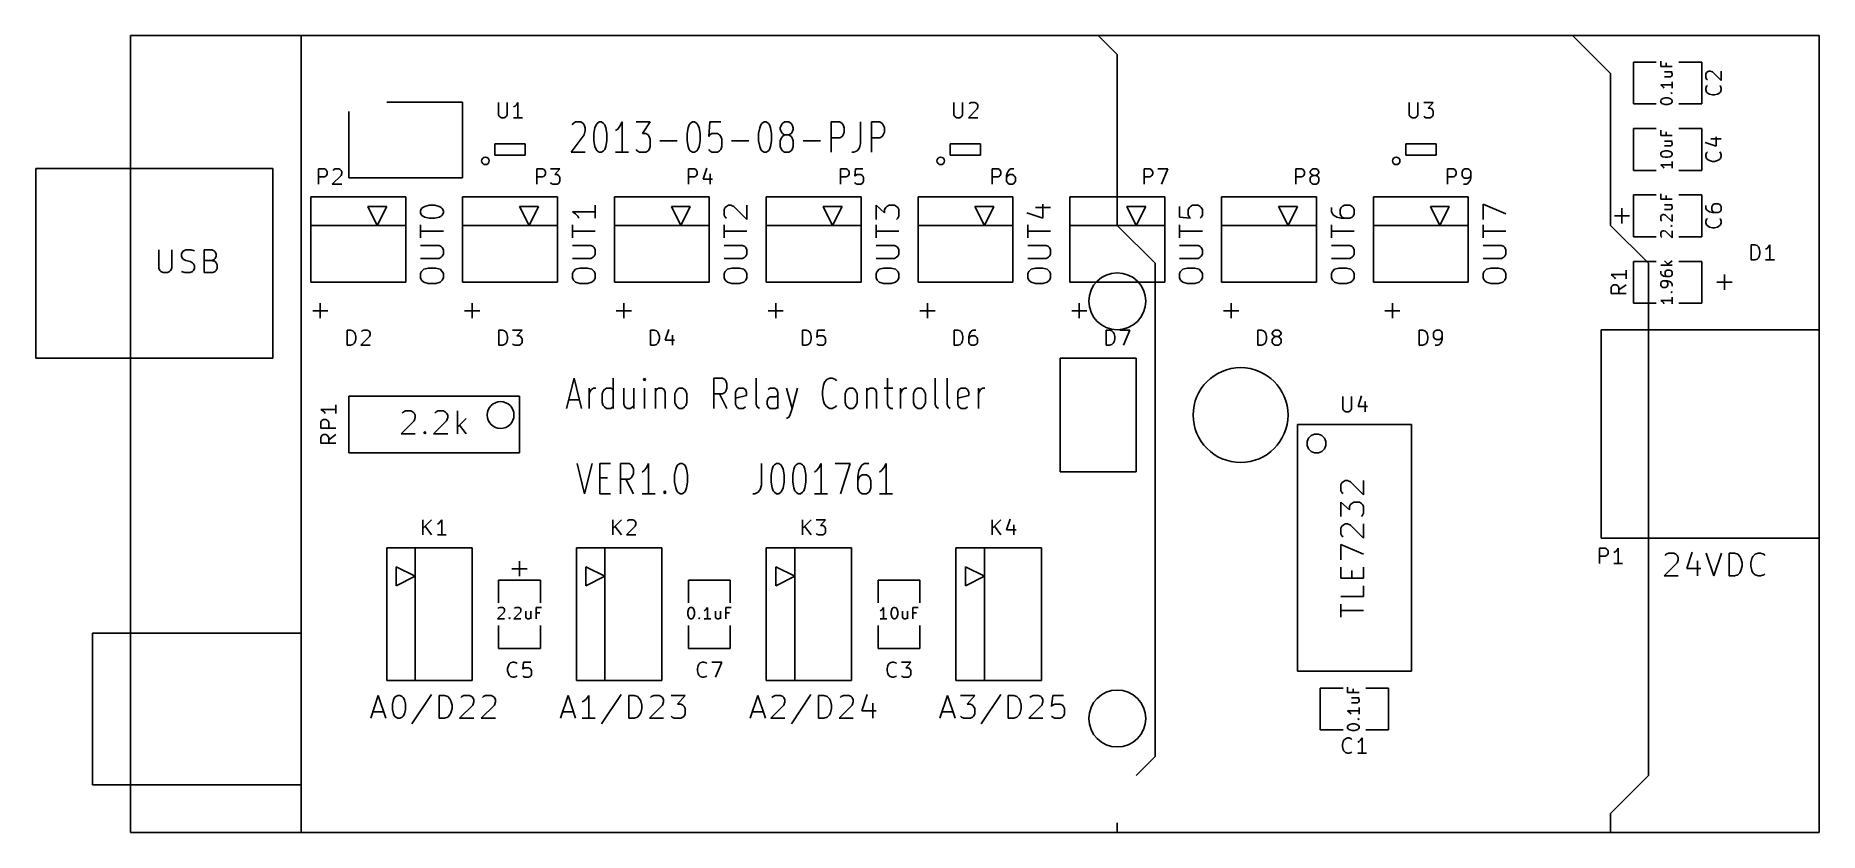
# Model space of a CAD drawing. Header units: inches. Extents: x -0.7 to 4, y -1.05 to 1.05.
import ezdxf

# ---------------------------------------------------------------- set-up
doc = ezdxf.new("R2010")
doc.units = ezdxf.units.IN
doc.layers.add('BLACK', color=1, linetype='CONTINUOUS')

msp = doc.modelspace()

# ---------------------------------------------------------------- linework, layer by layer
at = {"layer": 'BLACK'}
for p, q in [((-0.45, -1.05), (-0.45, 1.05)), ((-0.45, 1.05), (3.35, 1.05)), ((4, 1.05), (0, 1.05)), ((0, 1.05), (0, -1.05)), ((2.1, 1.05), (2.15, 1)), ((3.35, 1.05), (3.45, 0.95)), ((4, -1.05), (4, 1.05)), ((2.15, 1), (2.15, 0.55)), ((3.45, 0.95), (3.45, 0.55)), ((3.57, 0.98), (3.51, 0.98)), ((3.51, 0.98), (3.51, 0.87)), ((3.5821, 0.9686), (3.5821, 0.9829)), ((3.6121, 0.9686), (3.5821, 0.9686)), ((3.5921, 0.9544), (3.6121, 0.9544)), ((3.5921, 0.9415), (3.6079, 0.9415)), ((3.5964, 0.9786), (3.5964, 0.9686)), ((3.6079, 0.9415), (3.6107, 0.943)), ((3.6107, 0.953), (3.6093, 0.9544)), ((3.6121, 0.9501), (3.6107, 0.953)), ((3.6107, 0.943), (3.6121, 0.9458)), ((3.6121, 0.9458), (3.6121, 0.9501)), ((3.69, 0.98), (3.63, 0.98)), ((3.69, 0.87), (3.69, 0.98)), ((3.7012, 0.9489), (3.7031, 0.9527)), ((3.7012, 0.9393), (3.7012, 0.9489)), ((3.7031, 0.9527), (3.705, 0.9546)), ((3.705, 0.9546), (3.7088, 0.9565)), ((3.7088, 0.9565), (3.7126, 0.9565)), ((3.7126, 0.9565), (3.7183, 0.9546)), ((3.7183, 0.9546), (3.7412, 0.9317)), ((3.7412, 0.9317), (3.7412, 0.9565)), ((3.6121, 0.9201), (3.5821, 0.9201)), ((3.5821, 0.9201), (3.5864, 0.9172)), ((3.5864, 0.9172), (3.5893, 0.9144)), ((3.5893, 0.9144), (3.5907, 0.9115)), ((3.6093, 0.8986), (3.6107, 0.9001)), ((3.6107, 0.8972), (3.6093, 0.8986)), ((3.6093, 0.8986), (3.6121, 0.8986)), ((3.6107, 0.9001), (3.6121, 0.8986)), ((3.6121, 0.8986), (3.6107, 0.8972)), ((3.6121, 0.9287), (3.6121, 0.9115)), ((3.7031, 0.9355), (3.7012, 0.9393)), ((3.7012, 0.9108), (3.7031, 0.9165)), ((3.7012, 0.907), (3.7012, 0.9108)), ((3.7031, 0.9012), (3.7012, 0.907)), ((3.705, 0.9336), (3.7031, 0.9355)), ((3.7031, 0.9165), (3.705, 0.9184)), ((3.7069, 0.8974), (3.7031, 0.9012)), ((3.7107, 0.8955), (3.7069, 0.8974)), ((3.7183, 0.8936), (3.7107, 0.8955)), ((3.724, 0.8936), (3.7183, 0.8936)), ((3.7317, 0.8955), (3.724, 0.8936)), ((3.7355, 0.8974), (3.7317, 0.8955)), ((3.7393, 0.9012), (3.7355, 0.8974)), ((3.7374, 0.9184), (3.7393, 0.9165)), ((3.7393, 0.9165), (3.7412, 0.9108)), ((3.7412, 0.907), (3.7393, 0.9012)), ((3.7412, 0.9108), (3.7412, 0.907)), ((0.125, 0.675), (0.125, 0.85)), ((0.225, 0.875), (0.425, 0.875)), ((0.425, 0.875), (0.425, 0.675)), ((0.5195, 0.8738), (0.5195, 0.8414)), ((0.5424, 0.8414), (0.5424, 0.8738)), ((0.5633, 0.8643), (0.5595, 0.8624)), ((0.5671, 0.8681), (0.5633, 0.8643)), ((0.5709, 0.8738), (0.5671, 0.8681)), ((0.5709, 0.8338), (0.5709, 0.8738)), ((1.7195, 0.8738), (1.7195, 0.8414)), ((1.7424, 0.8414), (1.7424, 0.8738)), ((1.7805, 0.8567), (1.7576, 0.8338)), ((1.7595, 0.87), (1.7614, 0.8719)), ((1.7614, 0.8719), (1.7652, 0.8738)), ((1.7652, 0.8738), (1.7748, 0.8738)), ((1.7748, 0.8738), (1.7786, 0.8719)), ((1.7786, 0.8719), (1.7805, 0.87)), ((1.7805, 0.87), (1.7824, 0.8662)), ((1.7824, 0.8624), (1.7805, 0.8567)), ((1.7824, 0.8662), (1.7824, 0.8624)), ((2.9195, 0.8738), (2.9195, 0.8414)), ((2.9424, 0.8414), (2.9424, 0.8738)), ((2.9576, 0.8738), (2.9824, 0.8738)), ((2.9824, 0.8738), (2.969, 0.8586)), ((2.969, 0.8586), (2.9748, 0.8586)), ((2.9748, 0.8586), (2.9786, 0.8567)), ((2.9786, 0.8567), (2.9805, 0.8548)), ((2.9805, 0.8548), (2.9824, 0.851)), ((2.9824, 0.851), (2.9824, 0.8414)), ((3.51, 0.87), (3.57, 0.87)), ((3.5821, 0.8786), (3.5836, 0.8815)), ((3.5821, 0.8758), (3.5821, 0.8786)), ((3.5836, 0.8729), (3.5821, 0.8758)), ((3.5836, 0.8815), (3.585, 0.8829)), ((3.585, 0.8715), (3.5836, 0.8729)), ((3.585, 0.8829), (3.5879, 0.8843)), ((3.5879, 0.87), (3.585, 0.8715)), ((3.5879, 0.8843), (3.5936, 0.8858)), ((3.5936, 0.8686), (3.5879, 0.87)), ((3.5936, 0.8858), (3.6007, 0.8858)), ((3.6007, 0.8686), (3.5936, 0.8686)), ((3.6007, 0.8858), (3.6064, 0.8843)), ((3.6064, 0.87), (3.6007, 0.8686)), ((3.6064, 0.8843), (3.6093, 0.8829)), ((3.6093, 0.8715), (3.6064, 0.87)), ((3.6093, 0.8829), (3.6107, 0.8815)), ((3.6107, 0.8729), (3.6093, 0.8715)), ((3.6107, 0.8815), (3.6121, 0.8786)), ((3.6121, 0.8758), (3.6107, 0.8729)), ((3.6121, 0.8786), (3.6121, 0.8758)), ((3.63, 0.87), (3.69, 0.87)), ((0.5195, 0.8414), (0.5214, 0.8376)), ((0.5214, 0.8376), (0.5233, 0.8357)), ((0.5233, 0.8357), (0.5271, 0.8338)), ((0.5271, 0.8338), (0.5348, 0.8338)), ((0.5348, 0.8338), (0.5386, 0.8357)), ((0.5386, 0.8357), (0.5405, 0.8376)), ((0.5405, 0.8376), (0.5424, 0.8414)), ((0.5824, 0.8338), (0.5595, 0.8338)), ((0.7137, 0.815), (0.7166, 0.8188)), ((0.7166, 0.8188), (0.7223, 0.8226)), ((0.7223, 0.8226), (0.7366, 0.8226)), ((0.7366, 0.8226), (0.7423, 0.8188)), ((0.7423, 0.8188), (0.7452, 0.815)), ((0.7452, 0.815), (0.748, 0.8074)), ((0.748, 0.7998), (0.7452, 0.7883)), ((0.748, 0.8074), (0.748, 0.7998)), ((0.7708, 0.7921), (0.7737, 0.8074)), ((0.7737, 0.8074), (0.7765, 0.815)), ((0.7765, 0.815), (0.7794, 0.8188)), ((0.7794, 0.8188), (0.7851, 0.8226)), ((0.7851, 0.8226), (0.7908, 0.8226)), ((0.7908, 0.8226), (0.7965, 0.8188)), ((0.7965, 0.8188), (0.7994, 0.815)), ((0.7994, 0.815), (0.8023, 0.8074)), ((0.8023, 0.8074), (0.8051, 0.7921)), ((0.8336, 0.8036), (0.8279, 0.7998)), ((0.8394, 0.8112), (0.8336, 0.8036)), ((0.8451, 0.8226), (0.8394, 0.8112)), ((0.8451, 0.7426), (0.8451, 0.8226)), ((0.8822, 0.8226), (0.9193, 0.8226)), ((0.9193, 0.8226), (0.8993, 0.7921)), ((1.0164, 0.7921), (1.0193, 0.8074)), ((1.0193, 0.8074), (1.0221, 0.815)), ((1.0221, 0.815), (1.025, 0.8188)), ((1.025, 0.8188), (1.0307, 0.8226)), ((1.0307, 0.8226), (1.0364, 0.8226)), ((1.0364, 0.8226), (1.0421, 0.8188)), ((1.0421, 0.8188), (1.045, 0.815)), ((1.045, 0.815), (1.0479, 0.8074)), ((1.0479, 0.8074), (1.0507, 0.7921)), ((1.0764, 0.8226), (1.0735, 0.7845)), ((1.105, 0.8226), (1.0764, 0.8226)), ((1.2049, 0.7921), (1.2078, 0.8074)), ((1.2078, 0.8074), (1.2106, 0.815)), ((1.2106, 0.815), (1.2135, 0.8188)), ((1.2135, 0.8188), (1.2192, 0.8226)), ((1.2192, 0.8226), (1.2249, 0.8226)), ((1.2249, 0.8226), (1.2306, 0.8188)), ((1.2306, 0.8188), (1.2335, 0.815)), ((1.2335, 0.815), (1.2364, 0.8074)), ((1.2364, 0.8074), (1.2392, 0.7921)), ((1.262, 0.8074), (1.2649, 0.815)), ((1.262, 0.8036), (1.262, 0.8074)), ((1.2649, 0.796), (1.262, 0.8036)), ((1.2649, 0.815), (1.2677, 0.8188)), ((1.2677, 0.8188), (1.2735, 0.8226)), ((1.2735, 0.8226), (1.2849, 0.8226)), ((1.2849, 0.8226), (1.2906, 0.8188)), ((1.2906, 0.8188), (1.2935, 0.815)), ((1.2935, 0.815), (1.2963, 0.8074)), ((1.2963, 0.8036), (1.2935, 0.796)), ((1.2963, 0.8074), (1.2963, 0.8036)), ((1.3963, 0.7426), (1.3963, 0.8226)), ((1.3963, 0.8226), (1.4191, 0.8226)), ((1.4191, 0.8226), (1.4249, 0.8188)), ((1.4249, 0.8188), (1.4277, 0.815)), ((1.4277, 0.815), (1.4306, 0.8074)), ((1.4306, 0.8074), (1.4306, 0.796)), ((1.4734, 0.8226), (1.4734, 0.7655)), ((1.502, 0.7426), (1.502, 0.8226)), ((1.502, 0.8226), (1.5248, 0.8226)), ((1.5248, 0.8226), (1.5306, 0.8188)), ((1.5306, 0.8188), (1.5334, 0.815)), ((1.5334, 0.815), (1.5363, 0.8074)), ((1.5363, 0.8074), (1.5363, 0.796)), ((1.7195, 0.8414), (1.7214, 0.8376)), ((1.7214, 0.8376), (1.7233, 0.8357)), ((1.7233, 0.8357), (1.7271, 0.8338)), ((1.7271, 0.8338), (1.7348, 0.8338)), ((1.7348, 0.8338), (1.7386, 0.8357)), ((1.7386, 0.8357), (1.7405, 0.8376)), ((1.7405, 0.8376), (1.7424, 0.8414)), ((1.7576, 0.8338), (1.7824, 0.8338)), ((2.9195, 0.8414), (2.9214, 0.8376)), ((2.9214, 0.8376), (2.9233, 0.8357)), ((2.9233, 0.8357), (2.9271, 0.8338)), ((2.9271, 0.8338), (2.9348, 0.8338)), ((2.9348, 0.8338), (2.9386, 0.8357)), ((2.9386, 0.8357), (2.9405, 0.8376)), ((2.9405, 0.8376), (2.9424, 0.8414)), ((2.9595, 0.8357), (2.9576, 0.8376)), ((2.9633, 0.8338), (2.9595, 0.8357)), ((2.9748, 0.8338), (2.9633, 0.8338)), ((2.9786, 0.8357), (2.9748, 0.8338)), ((2.9805, 0.8376), (2.9786, 0.8357)), ((2.9824, 0.8414), (2.9805, 0.8376)), ((3.57, 0.805), (3.51, 0.805)), ((3.51, 0.805), (3.51, 0.695)), ((3.5821, 0.7864), (3.5821, 0.8007)), ((3.69, 0.805), (3.63, 0.805)), ((3.69, 0.695), (3.69, 0.805)), ((0.59, 0.765), (0.51, 0.765)), ((0.51, 0.765), (0.51, 0.735)), ((0.59, 0.735), (0.59, 0.765)), ((0.7452, 0.7883), (0.7109, 0.7426)), ((0.7708, 0.7731), (0.7708, 0.7921)), ((0.7737, 0.7579), (0.7708, 0.7731)), ((0.7765, 0.7502), (0.7737, 0.7579)), ((0.8023, 0.7579), (0.7994, 0.7502)), ((0.8051, 0.7731), (0.8023, 0.7579)), ((0.8051, 0.7921), (0.8051, 0.7731)), ((0.8993, 0.7921), (0.9079, 0.7921)), ((0.9079, 0.7921), (0.9136, 0.7883)), ((0.9136, 0.7883), (0.9165, 0.7845)), ((0.9165, 0.7845), (0.9193, 0.7769)), ((0.9193, 0.7579), (0.9165, 0.7502)), ((0.9193, 0.7769), (0.9193, 0.7579)), ((0.945, 0.7731), (0.9907, 0.7731)), ((1.0164, 0.7731), (1.0164, 0.7921)), ((1.0193, 0.7579), (1.0164, 0.7731)), ((1.0221, 0.7502), (1.0193, 0.7579)), ((1.0479, 0.7579), (1.045, 0.7502)), ((1.0507, 0.7731), (1.0479, 0.7579)), ((1.0507, 0.7921), (1.0507, 0.7731)), ((1.0735, 0.7845), (1.0764, 0.7883)), ((1.0764, 0.7883), (1.0821, 0.7921)), ((1.0821, 0.7921), (1.0964, 0.7921)), ((1.0964, 0.7921), (1.1021, 0.7883)), ((1.1021, 0.7883), (1.105, 0.7845)), ((1.105, 0.7845), (1.1078, 0.7769)), ((1.1078, 0.7579), (1.105, 0.7502)), ((1.1078, 0.7769), (1.1078, 0.7579)), ((1.1335, 0.7731), (1.1792, 0.7731)), ((1.2049, 0.7731), (1.2049, 0.7921)), ((1.2078, 0.7579), (1.2049, 0.7731)), ((1.2106, 0.7502), (1.2078, 0.7579)), ((1.2364, 0.7579), (1.2335, 0.7502)), ((1.2392, 0.7731), (1.2364, 0.7579)), ((1.2392, 0.7921), (1.2392, 0.7731)), ((1.2649, 0.7807), (1.262, 0.7731)), ((1.262, 0.7731), (1.262, 0.7579)), ((1.262, 0.7579), (1.2649, 0.7502)), ((1.2677, 0.7921), (1.2649, 0.796)), ((1.2677, 0.7845), (1.2649, 0.7807)), ((1.2735, 0.7883), (1.2677, 0.7921)), ((1.2735, 0.7883), (1.2677, 0.7845)), ((1.2849, 0.7883), (1.2735, 0.7883)), ((1.2906, 0.7921), (1.2849, 0.7883)), ((1.2906, 0.7845), (1.2849, 0.7883)), ((1.2935, 0.796), (1.2906, 0.7921)), ((1.2935, 0.7807), (1.2906, 0.7845)), ((1.2963, 0.7731), (1.2935, 0.7807)), ((1.2935, 0.7502), (1.2963, 0.7579)), ((1.2963, 0.7579), (1.2963, 0.7731)), ((1.322, 0.7731), (1.3677, 0.7731)), ((1.4191, 0.7807), (1.3963, 0.7807)), ((1.4249, 0.7845), (1.4191, 0.7807)), ((1.4277, 0.7883), (1.4249, 0.7845)), ((1.4306, 0.796), (1.4277, 0.7883)), ((1.4706, 0.754), (1.4649, 0.7464)), ((1.4734, 0.7655), (1.4706, 0.754)), ((1.5248, 0.7807), (1.502, 0.7807)), ((1.5306, 0.7845), (1.5248, 0.7807)), ((1.5334, 0.7883), (1.5306, 0.7845)), ((1.5363, 0.796), (1.5334, 0.7883)), ((1.79, 0.765), (1.71, 0.765)), ((1.71, 0.765), (1.71, 0.735)), ((1.79, 0.735), (1.79, 0.765)), ((2.99, 0.765), (2.91, 0.765)), ((2.91, 0.765), (2.91, 0.735)), ((2.99, 0.735), (2.99, 0.765)), ((3.6121, 0.7864), (3.5821, 0.7864)), ((3.5921, 0.7722), (3.6121, 0.7722)), ((3.5921, 0.7593), (3.6079, 0.7593)), ((3.5964, 0.7964), (3.5964, 0.7864)), ((3.6079, 0.7593), (3.6107, 0.7608)), ((3.6107, 0.7708), (3.6093, 0.7722)), ((3.6121, 0.7679), (3.6107, 0.7708)), ((3.6107, 0.7608), (3.6121, 0.7636)), ((3.6121, 0.7636), (3.6121, 0.7679)), ((3.6993, 0.7681), (3.7279, 0.7586)), ((3.7145, 0.7777), (3.7412, 0.7777)), ((3.7279, 0.7586), (3.7279, 0.7834)), ((0.51, 0.735), (0.59, 0.735)), ((0.7109, 0.7426), (0.748, 0.7426)), ((0.7794, 0.7464), (0.7765, 0.7502)), ((0.7851, 0.7426), (0.7794, 0.7464)), ((0.7908, 0.7426), (0.7851, 0.7426)), ((0.7965, 0.7464), (0.7908, 0.7426)), ((0.7994, 0.7502), (0.7965, 0.7464)), ((0.8622, 0.7426), (0.8279, 0.7426)), ((0.885, 0.7464), (0.8822, 0.7502)), ((0.8907, 0.7426), (0.885, 0.7464)), ((0.9079, 0.7426), (0.8907, 0.7426)), ((0.9136, 0.7464), (0.9079, 0.7426)), ((0.9165, 0.7502), (0.9136, 0.7464)), ((1.025, 0.7464), (1.0221, 0.7502)), ((1.0307, 0.7426), (1.025, 0.7464)), ((1.0364, 0.7426), (1.0307, 0.7426)), ((1.0421, 0.7464), (1.0364, 0.7426)), ((1.045, 0.7502), (1.0421, 0.7464)), ((1.0764, 0.7464), (1.0735, 0.7502)), ((1.0821, 0.7426), (1.0764, 0.7464)), ((1.0964, 0.7426), (1.0821, 0.7426)), ((1.1021, 0.7464), (1.0964, 0.7426)), ((1.105, 0.7502), (1.1021, 0.7464)), ((1.2135, 0.7464), (1.2106, 0.7502)), ((1.2192, 0.7426), (1.2135, 0.7464)), ((1.2249, 0.7426), (1.2192, 0.7426)), ((1.2306, 0.7464), (1.2249, 0.7426)), ((1.2335, 0.7502), (1.2306, 0.7464)), ((1.2649, 0.7502), (1.2677, 0.7464)), ((1.2677, 0.7464), (1.2735, 0.7426)), ((1.2735, 0.7426), (1.2849, 0.7426)), ((1.2849, 0.7426), (1.2906, 0.7464)), ((1.2906, 0.7464), (1.2935, 0.7502)), ((1.4563, 0.7426), (1.4506, 0.7426)), ((1.4649, 0.7464), (1.4563, 0.7426)), ((1.71, 0.735), (1.79, 0.735)), ((2.91, 0.735), (2.99, 0.735)), ((3.5821, 0.7393), (3.5836, 0.7422)), ((3.5821, 0.7365), (3.5821, 0.7393)), ((3.5836, 0.7336), (3.5821, 0.7365)), ((3.6121, 0.7093), (3.5821, 0.7093)), ((3.5821, 0.7093), (3.5864, 0.7064)), ((3.5836, 0.7422), (3.585, 0.7436)), ((3.585, 0.7322), (3.5836, 0.7336)), ((3.585, 0.7436), (3.5879, 0.745)), ((3.5879, 0.7307), (3.585, 0.7322)), ((3.5864, 0.7064), (3.5893, 0.7036)), ((3.5879, 0.745), (3.5936, 0.7465)), ((3.5936, 0.7293), (3.5879, 0.7307)), ((3.5936, 0.7465), (3.6007, 0.7465)), ((3.6007, 0.7293), (3.5936, 0.7293)), ((3.6007, 0.7465), (3.6064, 0.745)), ((3.6064, 0.7307), (3.6007, 0.7293)), ((3.6064, 0.745), (3.6093, 0.7436)), ((3.6093, 0.7322), (3.6064, 0.7307)), ((3.6093, 0.7436), (3.6107, 0.7422)), ((3.6107, 0.7336), (3.6093, 0.7322)), ((3.6107, 0.7422), (3.6121, 0.7393)), ((3.6121, 0.7365), (3.6107, 0.7336)), ((3.6121, 0.7393), (3.6121, 0.7365)), ((3.6121, 0.7179), (3.6121, 0.7007)), ((3.7012, 0.7358), (3.7031, 0.7415)), ((3.7012, 0.732), (3.7012, 0.7358)), ((3.7031, 0.7262), (3.7012, 0.732)), ((3.7031, 0.7415), (3.705, 0.7434)), ((3.7069, 0.7224), (3.7031, 0.7262)), ((3.7107, 0.7205), (3.7069, 0.7224)), ((3.7183, 0.7186), (3.7107, 0.7205)), ((3.724, 0.7186), (3.7183, 0.7186)), ((3.7317, 0.7205), (3.724, 0.7186)), ((3.7355, 0.7224), (3.7317, 0.7205)), ((3.7393, 0.7262), (3.7355, 0.7224)), ((3.7374, 0.7434), (3.7393, 0.7415)), ((3.7393, 0.7415), (3.7412, 0.7358)), ((3.7412, 0.732), (3.7393, 0.7262)), ((3.7412, 0.7358), (3.7412, 0.732)), ((-0.7, 0.2), (-0.7, 0.7)), ((-0.7, 0.7), (-0.075, 0.7)), ((-0.075, 0.7), (-0.075, 0.2)), ((0.0455, 0.6588), (0.0455, 0.6988)), ((0.0455, 0.6988), (0.0608, 0.6988)), ((0.0608, 0.6779), (0.0455, 0.6779)), ((0.0608, 0.6988), (0.0646, 0.6969)), ((0.0646, 0.6798), (0.0608, 0.6779)), ((0.0646, 0.6969), (0.0665, 0.695)), ((0.0665, 0.6817), (0.0646, 0.6798)), ((0.0665, 0.695), (0.0684, 0.6912)), ((0.0684, 0.6855), (0.0665, 0.6817)), ((0.0684, 0.6912), (0.0684, 0.6855)), ((0.1046, 0.6817), (0.0817, 0.6588)), ((0.0817, 0.6588), (0.1065, 0.6588)), ((0.0836, 0.695), (0.0855, 0.6969)), ((0.0855, 0.6969), (0.0893, 0.6988)), ((0.0893, 0.6988), (0.0989, 0.6988)), ((0.0989, 0.6988), (0.1027, 0.6969)), ((0.1027, 0.6969), (0.1046, 0.695)), ((0.1046, 0.695), (0.1065, 0.6912)), ((0.1065, 0.6874), (0.1046, 0.6817)), ((0.1065, 0.6912), (0.1065, 0.6874)), ((0.425, 0.675), (0.125, 0.675)), ((0.6205, 0.6588), (0.6205, 0.6988)), ((0.6205, 0.6988), (0.6358, 0.6988)), ((0.6358, 0.6779), (0.6205, 0.6779)), ((0.6358, 0.6988), (0.6396, 0.6969)), ((0.6396, 0.6798), (0.6358, 0.6779)), ((0.6396, 0.6969), (0.6415, 0.695)), ((0.6415, 0.6817), (0.6396, 0.6798)), ((0.6415, 0.695), (0.6434, 0.6912)), ((0.6434, 0.6855), (0.6415, 0.6817)), ((0.6434, 0.6912), (0.6434, 0.6855)), ((0.6567, 0.6988), (0.6815, 0.6988)), ((0.6586, 0.6607), (0.6567, 0.6626)), ((0.6624, 0.6588), (0.6586, 0.6607)), ((0.6739, 0.6588), (0.6624, 0.6588)), ((0.6815, 0.6988), (0.6681, 0.6836)), ((0.6681, 0.6836), (0.6739, 0.6836)), ((0.6739, 0.6836), (0.6777, 0.6817)), ((0.6777, 0.6607), (0.6739, 0.6588)), ((0.6777, 0.6817), (0.6796, 0.6798)), ((0.6796, 0.6626), (0.6777, 0.6607)), ((0.6796, 0.6798), (0.6815, 0.676)), ((0.6815, 0.6664), (0.6796, 0.6626)), ((0.6815, 0.676), (0.6815, 0.6664)), ((1.0205, 0.6588), (1.0205, 0.6988)), ((1.0205, 0.6988), (1.0358, 0.6988)), ((1.0358, 0.6779), (1.0205, 0.6779)), ((1.0358, 0.6988), (1.0396, 0.6969)), ((1.0396, 0.6798), (1.0358, 0.6779)), ((1.0396, 0.6969), (1.0415, 0.695)), ((1.0415, 0.6817), (1.0396, 0.6798)), ((1.0415, 0.695), (1.0434, 0.6912)), ((1.0434, 0.6855), (1.0415, 0.6817)), ((1.0434, 0.6912), (1.0434, 0.6855)), ((1.0681, 0.7007), (1.0586, 0.6721)), ((1.0586, 0.6721), (1.0834, 0.6721)), ((1.0777, 0.6855), (1.0777, 0.6588)), ((1.4205, 0.6588), (1.4205, 0.6988)), ((1.4205, 0.6988), (1.4358, 0.6988)), ((1.4358, 0.6779), (1.4205, 0.6779)), ((1.4358, 0.6988), (1.4396, 0.6969)), ((1.4396, 0.6798), (1.4358, 0.6779)), ((1.4396, 0.6969), (1.4415, 0.695)), ((1.4415, 0.6817), (1.4396, 0.6798)), ((1.4415, 0.695), (1.4434, 0.6912)), ((1.4434, 0.6855), (1.4415, 0.6817)), ((1.4434, 0.6912), (1.4434, 0.6855)), ((1.4605, 0.6988), (1.4586, 0.6798)), ((1.4586, 0.6798), (1.4605, 0.6817)), ((1.4605, 0.6607), (1.4586, 0.6626)), ((1.4796, 0.6988), (1.4605, 0.6988)), ((1.4605, 0.6817), (1.4643, 0.6836)), ((1.4643, 0.6588), (1.4605, 0.6607)), ((1.4643, 0.6836), (1.4739, 0.6836)), ((1.4739, 0.6588), (1.4643, 0.6588)), ((1.4739, 0.6836), (1.4777, 0.6817)), ((1.4777, 0.6607), (1.4739, 0.6588)), ((1.4777, 0.6817), (1.4796, 0.6798)), ((1.4796, 0.6626), (1.4777, 0.6607)), ((1.4796, 0.6798), (1.4815, 0.676)), ((1.4815, 0.6664), (1.4796, 0.6626)), ((1.4815, 0.676), (1.4815, 0.6664)), ((1.8205, 0.6588), (1.8205, 0.6988)), ((1.8205, 0.6988), (1.8358, 0.6988)), ((1.8358, 0.6779), (1.8205, 0.6779)), ((1.8358, 0.6988), (1.8396, 0.6969)), ((1.8396, 0.6798), (1.8358, 0.6779)), ((1.8396, 0.6969), (1.8415, 0.695)), ((1.8415, 0.6817), (1.8396, 0.6798)), ((1.8415, 0.695), (1.8434, 0.6912)), ((1.8434, 0.6855), (1.8415, 0.6817)), ((1.8434, 0.6912), (1.8434, 0.6855)), ((1.8605, 0.6893), (1.8586, 0.6817)), ((1.8586, 0.6817), (1.8586, 0.6664)), ((1.8605, 0.6798), (1.8586, 0.676)), ((1.8586, 0.6664), (1.8605, 0.6626)), ((1.8643, 0.695), (1.8605, 0.6893)), ((1.8624, 0.6817), (1.8605, 0.6798)), ((1.8605, 0.6626), (1.8624, 0.6607)), ((1.8662, 0.6836), (1.8624, 0.6817)), ((1.8624, 0.6607), (1.8662, 0.6588)), ((1.8662, 0.6969), (1.8643, 0.695)), ((1.87, 0.6988), (1.8662, 0.6969)), ((1.8739, 0.6836), (1.8662, 0.6836)), ((1.8662, 0.6588), (1.8739, 0.6588)), ((1.8777, 0.6988), (1.87, 0.6988)), ((1.8777, 0.6817), (1.8739, 0.6836)), ((1.8739, 0.6588), (1.8777, 0.6607)), ((1.8796, 0.6798), (1.8777, 0.6817)), ((1.8777, 0.6607), (1.8796, 0.6626)), ((1.8815, 0.676), (1.8796, 0.6798)), ((1.8796, 0.6626), (1.8815, 0.6664)), ((1.8815, 0.6664), (1.8815, 0.676)), ((2.2205, 0.6588), (2.2205, 0.6988)), ((2.2205, 0.6988), (2.2358, 0.6988)), ((2.2358, 0.6779), (2.2205, 0.6779)), ((2.2358, 0.6988), (2.2396, 0.6969)), ((2.2396, 0.6798), (2.2358, 0.6779)), ((2.2396, 0.6969), (2.2415, 0.695)), ((2.2415, 0.6817), (2.2396, 0.6798)), ((2.2415, 0.695), (2.2434, 0.6912)), ((2.2434, 0.6855), (2.2415, 0.6817)), ((2.2434, 0.6912), (2.2434, 0.6855)), ((2.2567, 0.6988), (2.2834, 0.6988)), ((2.2834, 0.6988), (2.2662, 0.6588)), ((2.6205, 0.6588), (2.6205, 0.6988)), ((2.6205, 0.6988), (2.6358, 0.6988)), ((2.6358, 0.6779), (2.6205, 0.6779)), ((2.6358, 0.6988), (2.6396, 0.6969)), ((2.6396, 0.6798), (2.6358, 0.6779)), ((2.6396, 0.6969), (2.6415, 0.695)), ((2.6415, 0.6817), (2.6396, 0.6798)), ((2.6415, 0.695), (2.6434, 0.6912)), ((2.6434, 0.6855), (2.6415, 0.6817)), ((2.6434, 0.6912), (2.6434, 0.6855)), ((2.6586, 0.6912), (2.6605, 0.695)), ((2.6586, 0.6893), (2.6586, 0.6912)), ((2.6605, 0.6855), (2.6586, 0.6893)), ((2.6605, 0.6779), (2.6586, 0.674)), ((2.6586, 0.674), (2.6586, 0.6664)), ((2.6586, 0.6664), (2.6605, 0.6626)), ((2.6605, 0.695), (2.6624, 0.6969)), ((2.6624, 0.6836), (2.6605, 0.6855)), ((2.6624, 0.6798), (2.6605, 0.6779)), ((2.6605, 0.6626), (2.6624, 0.6607)), ((2.6624, 0.6969), (2.6662, 0.6988)), ((2.6662, 0.6817), (2.6624, 0.6836)), ((2.6662, 0.6817), (2.6624, 0.6798)), ((2.6624, 0.6607), (2.6662, 0.6588)), ((2.6662, 0.6988), (2.6739, 0.6988)), ((2.6739, 0.6817), (2.6662, 0.6817)), ((2.6662, 0.6588), (2.6739, 0.6588)), ((2.6739, 0.6988), (2.6777, 0.6969)), ((2.6777, 0.6836), (2.6739, 0.6817)), ((2.6777, 0.6798), (2.6739, 0.6817)), ((2.6739, 0.6588), (2.6777, 0.6607)), ((2.6777, 0.6969), (2.6796, 0.695)), ((2.6796, 0.6855), (2.6777, 0.6836)), ((2.6796, 0.6779), (2.6777, 0.6798)), ((2.6777, 0.6607), (2.6796, 0.6626)), ((2.6796, 0.695), (2.6815, 0.6912)), ((2.6815, 0.6893), (2.6796, 0.6855)), ((2.6815, 0.674), (2.6796, 0.6779)), ((2.6796, 0.6626), (2.6815, 0.6664)), ((2.6815, 0.6912), (2.6815, 0.6893)), ((2.6815, 0.6664), (2.6815, 0.674)), ((3.0205, 0.6588), (3.0205, 0.6988)), ((3.0205, 0.6988), (3.0358, 0.6988)), ((3.0358, 0.6779), (3.0205, 0.6779)), ((3.0358, 0.6988), (3.0396, 0.6969)), ((3.0396, 0.6798), (3.0358, 0.6779)), ((3.0396, 0.6969), (3.0415, 0.695)), ((3.0415, 0.6817), (3.0396, 0.6798)), ((3.0415, 0.695), (3.0434, 0.6912)), ((3.0434, 0.6855), (3.0415, 0.6817)), ((3.0434, 0.6912), (3.0434, 0.6855)), ((3.0605, 0.695), (3.0586, 0.6912)), ((3.0586, 0.6912), (3.0586, 0.6817)), ((3.0586, 0.6817), (3.0605, 0.6779)), ((3.0624, 0.6969), (3.0605, 0.695)), ((3.0605, 0.6779), (3.0624, 0.676)), ((3.0662, 0.6988), (3.0624, 0.6969)), ((3.0624, 0.676), (3.0662, 0.674)), ((3.0624, 0.6588), (3.07, 0.6588)), ((3.0739, 0.6988), (3.0662, 0.6988)), ((3.0662, 0.674), (3.0739, 0.674)), ((3.07, 0.6588), (3.0739, 0.6607)), ((3.0777, 0.6969), (3.0739, 0.6988)), ((3.0739, 0.674), (3.0777, 0.676)), ((3.0739, 0.6607), (3.0758, 0.6626)), ((3.0758, 0.6626), (3.0796, 0.6683)), ((3.0796, 0.695), (3.0777, 0.6969)), ((3.0777, 0.676), (3.0796, 0.6779)), ((3.0815, 0.6912), (3.0796, 0.695)), ((3.0796, 0.6779), (3.0815, 0.6817)), ((3.0796, 0.6683), (3.0815, 0.676)), ((3.0815, 0.676), (3.0815, 0.6912)), ((3.51, 0.695), (3.57, 0.695)), ((3.5893, 0.7036), (3.5907, 0.7007)), ((3.63, 0.695), (3.69, 0.695)), ((0.025, 0.625), (0.275, 0.625)), ((0.025, 0.625), (0.025, 0.55)), ((0.275, 0.625), (0.275, 0.55)), ((0.425, 0.625), (0.675, 0.625)), ((0.425, 0.625), (0.425, 0.55)), ((0.675, 0.625), (0.675, 0.55)), ((0.825, 0.625), (1.075, 0.625)), ((0.825, 0.625), (0.825, 0.55)), ((1.075, 0.625), (1.075, 0.55)), ((1.225, 0.625), (1.475, 0.625)), ((1.225, 0.625), (1.225, 0.55)), ((1.475, 0.625), (1.475, 0.55)), ((1.625, 0.625), (1.875, 0.625)), ((1.625, 0.625), (1.625, 0.55)), ((1.875, 0.625), (1.875, 0.55)), ((2.025, 0.625), (2.275, 0.625)), ((2.025, 0.625), (2.025, 0.55)), ((2.275, 0.625), (2.275, 0.55)), ((2.425, 0.625), (2.675, 0.625)), ((2.425, 0.625), (2.425, 0.55)), ((2.675, 0.625), (2.675, 0.55)), ((2.825, 0.625), (3.075, 0.625)), ((2.825, 0.625), (2.825, 0.55)), ((3.075, 0.625), (3.075, 0.55)), ((3.57, 0.63), (3.51, 0.63)), ((3.51, 0.63), (3.51, 0.52)), ((3.5821, 0.6186), (3.5821, 0.6329)), ((3.6121, 0.6186), (3.5821, 0.6186)), ((3.5964, 0.6286), (3.5964, 0.6186)), ((3.69, 0.63), (3.63, 0.63)), ((3.69, 0.52), (3.69, 0.63)), ((0.175, 0.6), (0.2, 0.55)), ((0.225, 0.6), (0.175, 0.6)), ((0.2, 0.55), (0.225, 0.6)), ((0.3143, 0.5886), (0.3171, 0.5943)), ((0.3143, 0.5829), (0.3143, 0.5886)), ((0.3171, 0.5772), (0.3143, 0.5829)), ((0.3171, 0.5943), (0.32, 0.5972)), ((0.32, 0.5743), (0.3171, 0.5772)), ((0.32, 0.5972), (0.3257, 0.6001)), ((0.3257, 0.5715), (0.32, 0.5743)), ((0.3257, 0.6001), (0.3371, 0.6029)), ((0.3371, 0.5686), (0.3257, 0.5715)), ((0.3371, 0.6029), (0.3514, 0.6029)), ((0.3514, 0.5686), (0.3371, 0.5686)), ((0.3514, 0.6029), (0.3629, 0.6001)), ((0.3629, 0.5715), (0.3514, 0.5686)), ((0.3629, 0.6001), (0.3686, 0.5972)), ((0.3686, 0.5743), (0.3629, 0.5715)), ((0.3686, 0.5972), (0.3714, 0.5943)), ((0.3714, 0.5772), (0.3686, 0.5743)), ((0.3714, 0.5943), (0.3743, 0.5886)), ((0.3743, 0.5829), (0.3714, 0.5772)), ((0.3743, 0.5886), (0.3743, 0.5829)), ((0.575, 0.6), (0.6, 0.55)), ((0.625, 0.6), (0.575, 0.6)), ((0.6, 0.55), (0.625, 0.6)), ((0.7743, 0.5858), (0.7143, 0.5858)), ((0.7143, 0.5858), (0.7229, 0.5801)), ((0.7229, 0.5801), (0.7286, 0.5743)), ((0.7286, 0.5743), (0.7314, 0.5686)), ((0.7743, 0.6029), (0.7743, 0.5686)), ((0.975, 0.6), (1, 0.55)), ((1.025, 0.6), (0.975, 0.6)), ((1, 0.55), (1.025, 0.6)), ((1.1143, 0.5915), (1.1171, 0.5972)), ((1.1143, 0.5772), (1.1143, 0.5915)), ((1.1171, 0.5715), (1.1143, 0.5772)), ((1.1171, 0.5972), (1.12, 0.6001)), ((1.12, 0.5686), (1.1171, 0.5715)), ((1.12, 0.6001), (1.1257, 0.6029)), ((1.1257, 0.6029), (1.1314, 0.6029)), ((1.1314, 0.6029), (1.14, 0.6001)), ((1.14, 0.6001), (1.1743, 0.5658)), ((1.1743, 0.5658), (1.1743, 0.6029)), ((1.375, 0.6), (1.4, 0.55)), ((1.425, 0.6), (1.375, 0.6)), ((1.4, 0.55), (1.425, 0.6)), ((1.5143, 0.5658), (1.5143, 0.6029)), ((1.5143, 0.6029), (1.5371, 0.5829)), ((1.5371, 0.5915), (1.54, 0.5972)), ((1.5371, 0.5829), (1.5371, 0.5915)), ((1.54, 0.5972), (1.5429, 0.6001)), ((1.5429, 0.6001), (1.5486, 0.6029)), ((1.5486, 0.6029), (1.5629, 0.6029)), ((1.5629, 0.6029), (1.5686, 0.6001)), ((1.5686, 0.6001), (1.5714, 0.5972)), ((1.5714, 0.5686), (1.5686, 0.5658)), ((1.5714, 0.5972), (1.5743, 0.5915)), ((1.5743, 0.5743), (1.5714, 0.5686)), ((1.5743, 0.5915), (1.5743, 0.5743)), ((1.775, 0.6), (1.8, 0.55)), ((1.825, 0.6), (1.775, 0.6)), ((1.8, 0.55), (1.825, 0.6)), ((1.9114, 0.5829), (1.9543, 0.5686)), ((1.9343, 0.5972), (1.9743, 0.5972)), ((1.9543, 0.5686), (1.9543, 0.6058)), ((2.175, 0.6), (2.2, 0.55)), ((2.225, 0.6), (2.175, 0.6)), ((2.2, 0.55), (2.225, 0.6)), ((2.3143, 0.6001), (2.3143, 0.5715)), ((2.3143, 0.5715), (2.3429, 0.5686)), ((2.3371, 0.5915), (2.34, 0.5972)), ((2.3371, 0.5772), (2.3371, 0.5915)), ((2.34, 0.5715), (2.3371, 0.5772)), ((2.34, 0.5972), (2.3429, 0.6001)), ((2.3429, 0.5686), (2.34, 0.5715)), ((2.3429, 0.6001), (2.3486, 0.6029)), ((2.3486, 0.6029), (2.3629, 0.6029)), ((2.3629, 0.6029), (2.3686, 0.6001)), ((2.3686, 0.6001), (2.3714, 0.5972)), ((2.3714, 0.5715), (2.3686, 0.5686)), ((2.3714, 0.5972), (2.3743, 0.5915)), ((2.3743, 0.5772), (2.3714, 0.5715)), ((2.3743, 0.5915), (2.3743, 0.5772)), ((2.575, 0.6), (2.6, 0.55)), ((2.625, 0.6), (2.575, 0.6)), ((2.6, 0.55), (2.625, 0.6)), ((2.7143, 0.5972), (2.7143, 0.5858)), ((2.7143, 0.5858), (2.7171, 0.5801)), ((2.7171, 0.5801), (2.72, 0.5772)), ((2.72, 0.5772), (2.7286, 0.5715)), ((2.7286, 0.5715), (2.74, 0.5686)), ((2.74, 0.5972), (2.7371, 0.5915)), ((2.7371, 0.5915), (2.7371, 0.5801)), ((2.7371, 0.5801), (2.74, 0.5743)), ((2.7429, 0.6001), (2.74, 0.5972)), ((2.74, 0.5743), (2.7429, 0.5715)), ((2.74, 0.5686), (2.7629, 0.5686)), ((2.7486, 0.6029), (2.7429, 0.6001)), ((2.7429, 0.5715), (2.7486, 0.5686)), ((2.7629, 0.6029), (2.7486, 0.6029)), ((2.7686, 0.6001), (2.7629, 0.6029)), ((2.7629, 0.5686), (2.7686, 0.5715)), ((2.7714, 0.5972), (2.7686, 0.6001)), ((2.7686, 0.5715), (2.7714, 0.5743)), ((2.7743, 0.5915), (2.7714, 0.5972)), ((2.7714, 0.5743), (2.7743, 0.5801)), ((2.7743, 0.5801), (2.7743, 0.5915)), ((2.975, 0.6), (3, 0.55)), ((3.025, 0.6), (2.975, 0.6)), ((3, 0.55), (3.025, 0.6)), ((3.1143, 0.5658), (3.1143, 0.6058)), ((3.1143, 0.6058), (3.1743, 0.5801)), ((3.5, 0.575), (3.46, 0.575)), ((3.48, 0.555), (3.48, 0.595)), ((3.5821, 0.5729), (3.5836, 0.5758)), ((3.5821, 0.5658), (3.5821, 0.5729)), ((3.5836, 0.5629), (3.5821, 0.5658)), ((3.5836, 0.5758), (3.585, 0.5772)), ((3.585, 0.5772), (3.5879, 0.5787)), ((3.5879, 0.5787), (3.5907, 0.5787)), ((3.5907, 0.5787), (3.595, 0.5772)), ((3.5921, 0.6044), (3.6121, 0.6044)), ((3.5921, 0.5915), (3.6079, 0.5915)), ((3.595, 0.5772), (3.6121, 0.5601)), ((3.6079, 0.5915), (3.6107, 0.593)), ((3.6107, 0.603), (3.6093, 0.6044)), ((3.6121, 0.6001), (3.6107, 0.603)), ((3.6107, 0.593), (3.6121, 0.5958)), ((3.6121, 0.5958), (3.6121, 0.6001)), ((3.6121, 0.5601), (3.6121, 0.5787)), ((3.7012, 0.6027), (3.7012, 0.595)), ((3.7012, 0.595), (3.7031, 0.5912)), ((3.7012, 0.5608), (3.7031, 0.5665)), ((3.7031, 0.5912), (3.705, 0.5893)), ((3.7031, 0.5665), (3.705, 0.5684)), ((3.705, 0.5893), (3.7107, 0.5855)), ((3.7107, 0.5855), (3.7183, 0.5836)), ((3.7183, 0.6027), (3.7164, 0.5989)), ((3.7164, 0.5989), (3.7164, 0.5912)), ((3.7164, 0.5912), (3.7183, 0.5874)), ((3.7202, 0.6046), (3.7183, 0.6027)), ((3.7183, 0.5874), (3.7202, 0.5855)), ((3.7183, 0.5836), (3.7336, 0.5836)), ((3.724, 0.6065), (3.7202, 0.6046)), ((3.7202, 0.5855), (3.724, 0.5836)), ((3.7336, 0.6065), (3.724, 0.6065)), ((3.7374, 0.6046), (3.7336, 0.6065)), ((3.7336, 0.5836), (3.7374, 0.5855)), ((3.7393, 0.6027), (3.7374, 0.6046)), ((3.7374, 0.5855), (3.7393, 0.5874)), ((3.7374, 0.5684), (3.7393, 0.5665)), ((3.7412, 0.5989), (3.7393, 0.6027)), ((3.7393, 0.5874), (3.7412, 0.5912)), ((3.7393, 0.5665), (3.7412, 0.5608)), ((3.7412, 0.5912), (3.7412, 0.5989)), ((0.025, 0.55), (0.275, 0.55)), ((0.025, 0.55), (0.025, 0.4)), ((0.275, 0.4), (0.275, 0.55)), ((0.3143, 0.5172), (0.3143, 0.5515)), ((0.3743, 0.5344), (0.3143, 0.5344)), ((0.425, 0.55), (0.675, 0.55)), ((0.425, 0.55), (0.425, 0.4)), ((0.675, 0.4), (0.675, 0.55)), ((0.7143, 0.5172), (0.7143, 0.5515)), ((0.7743, 0.5344), (0.7143, 0.5344)), ((0.825, 0.55), (1.075, 0.55)), ((0.825, 0.55), (0.825, 0.4)), ((1.075, 0.4), (1.075, 0.55)), ((1.1143, 0.5172), (1.1143, 0.5515)), ((1.1743, 0.5344), (1.1143, 0.5344)), ((1.225, 0.55), (1.475, 0.55)), ((1.225, 0.55), (1.225, 0.4)), ((1.475, 0.4), (1.475, 0.55)), ((1.5143, 0.5172), (1.5143, 0.5515)), ((1.5743, 0.5344), (1.5143, 0.5344)), ((1.625, 0.55), (1.875, 0.55)), ((1.625, 0.55), (1.625, 0.4)), ((1.875, 0.4), (1.875, 0.55)), ((1.9143, 0.5172), (1.9143, 0.5515)), ((1.9743, 0.5344), (1.9143, 0.5344)), ((2.025, 0.55), (2.275, 0.55)), ((2.025, 0.55), (2.025, 0.4)), ((2.15, 0.55), (2.25, 0.45)), ((2.275, 0.4), (2.275, 0.55)), ((2.3143, 0.5172), (2.3143, 0.5515)), ((2.3743, 0.5344), (2.3143, 0.5344)), ((2.425, 0.55), (2.675, 0.55)), ((2.425, 0.55), (2.425, 0.4)), ((2.675, 0.4), (2.675, 0.55)), ((2.7143, 0.5172), (2.7143, 0.5515)), ((2.7743, 0.5344), (2.7143, 0.5344)), ((2.825, 0.55), (3.075, 0.55)), ((2.825, 0.55), (2.825, 0.4)), ((3.075, 0.4), (3.075, 0.55)), ((3.1143, 0.5172), (3.1143, 0.5515)), ((3.1743, 0.5344), (3.1143, 0.5344)), ((3.45, 0.55), (3.55, 0.45)), ((3.51, 0.52), (3.57, 0.52)), ((3.5821, 0.53), (3.5836, 0.5329)), ((3.5821, 0.5229), (3.5821, 0.53)), ((3.5836, 0.52), (3.5821, 0.5229)), ((3.585, 0.5615), (3.5836, 0.5629)), ((3.5836, 0.5329), (3.585, 0.5343)), ((3.585, 0.5186), (3.5836, 0.52)), ((3.585, 0.5343), (3.5879, 0.5358)), ((3.5879, 0.5358), (3.5907, 0.5358)), ((3.5907, 0.5358), (3.595, 0.5343)), ((3.595, 0.5343), (3.6121, 0.5172)), ((3.6093, 0.5486), (3.6107, 0.5501)), ((3.6107, 0.5472), (3.6093, 0.5486)), ((3.6093, 0.5486), (3.6121, 0.5486)), ((3.6107, 0.5501), (3.6121, 0.5486)), ((3.6121, 0.5486), (3.6107, 0.5472)), ((3.6121, 0.5172), (3.6121, 0.5358)), ((3.63, 0.52), (3.69, 0.52)), ((3.7012, 0.557), (3.7012, 0.5608)), ((3.7031, 0.5512), (3.7012, 0.557)), ((3.7069, 0.5474), (3.7031, 0.5512)), ((3.7107, 0.5455), (3.7069, 0.5474)), ((3.7183, 0.5436), (3.7107, 0.5455)), ((3.724, 0.5436), (3.7183, 0.5436)), ((3.7317, 0.5455), (3.724, 0.5436)), ((3.7355, 0.5474), (3.7317, 0.5455)), ((3.7393, 0.5512), (3.7355, 0.5474)), ((3.7412, 0.557), (3.7393, 0.5512)), ((3.7412, 0.5608), (3.7412, 0.557)), ((-0.3757, 0.4857), (-0.3757, 0.4371)), ((-0.3414, 0.4371), (-0.3414, 0.4857)), ((-0.3157, 0.4743), (-0.3128, 0.48)), ((-0.3157, 0.4686), (-0.3157, 0.4743)), ((-0.3128, 0.48), (-0.31, 0.4829)), ((-0.31, 0.4829), (-0.3042, 0.4857)), ((-0.3042, 0.4857), (-0.29, 0.4857)), ((-0.29, 0.4857), (-0.2814, 0.4829)), ((-0.2557, 0.4257), (-0.2557, 0.4857)), ((-0.2557, 0.4857), (-0.2357, 0.4857)), ((-0.2357, 0.4857), (-0.23, 0.4829)), ((-0.23, 0.4829), (-0.2271, 0.48)), ((-0.2271, 0.48), (-0.2243, 0.4743)), ((-0.2243, 0.4743), (-0.2243, 0.4686)), ((0.3629, 0.4972), (0.3143, 0.4972)), ((0.3686, 0.4943), (0.3629, 0.4972)), ((0.3714, 0.4915), (0.3686, 0.4943)), ((0.3743, 0.4857), (0.3714, 0.4915)), ((0.3714, 0.4686), (0.3743, 0.4743)), ((0.3743, 0.4743), (0.3743, 0.4857)), ((0.7629, 0.4972), (0.7143, 0.4972)), ((0.7686, 0.4943), (0.7629, 0.4972)), ((0.7714, 0.4915), (0.7686, 0.4943)), ((0.7743, 0.4857), (0.7714, 0.4915)), ((0.7714, 0.4686), (0.7743, 0.4743)), ((0.7743, 0.4743), (0.7743, 0.4857)), ((1.1629, 0.4972), (1.1143, 0.4972)), ((1.1686, 0.4943), (1.1629, 0.4972)), ((1.1714, 0.4915), (1.1686, 0.4943)), ((1.1743, 0.4857), (1.1714, 0.4915)), ((1.1714, 0.4686), (1.1743, 0.4743)), ((1.1743, 0.4743), (1.1743, 0.4857)), ((1.5629, 0.4972), (1.5143, 0.4972)), ((1.5686, 0.4943), (1.5629, 0.4972)), ((1.5714, 0.4915), (1.5686, 0.4943)), ((1.5743, 0.4857), (1.5714, 0.4915)), ((1.5714, 0.4686), (1.5743, 0.4743)), ((1.5743, 0.4743), (1.5743, 0.4857)), ((1.9629, 0.4972), (1.9143, 0.4972)), ((1.9686, 0.4943), (1.9629, 0.4972)), ((1.9714, 0.4915), (1.9686, 0.4943)), ((1.9743, 0.4857), (1.9714, 0.4915)), ((1.9714, 0.4686), (1.9743, 0.4743)), ((1.9743, 0.4743), (1.9743, 0.4857)), ((2.3629, 0.4972), (2.3143, 0.4972)), ((2.3686, 0.4943), (2.3629, 0.4972)), ((2.3714, 0.4915), (2.3686, 0.4943)), ((2.3743, 0.4857), (2.3714, 0.4915)), ((2.3714, 0.4686), (2.3743, 0.4743)), ((2.3743, 0.4743), (2.3743, 0.4857)), ((2.7629, 0.4972), (2.7143, 0.4972)), ((2.7686, 0.4943), (2.7629, 0.4972)), ((2.7714, 0.4915), (2.7686, 0.4943)), ((2.7743, 0.4857), (2.7714, 0.4915)), ((2.7714, 0.4686), (2.7743, 0.4743)), ((2.7743, 0.4743), (2.7743, 0.4857)), ((3.1629, 0.4972), (3.1143, 0.4972)), ((3.1686, 0.4943), (3.1629, 0.4972)), ((3.1714, 0.4915), (3.1686, 0.4943)), ((3.1743, 0.4857), (3.1714, 0.4915)), ((3.1714, 0.4686), (3.1743, 0.4743)), ((3.1743, 0.4743), (3.1743, 0.4857)), ((3.8205, 0.4588), (3.8205, 0.4988)), ((3.8205, 0.4988), (3.83, 0.4988)), ((3.83, 0.4988), (3.8358, 0.4969)), ((3.8358, 0.4969), (3.8396, 0.4931)), ((3.8396, 0.4931), (3.8415, 0.4893)), ((3.8415, 0.4893), (3.8434, 0.4817)), ((3.8434, 0.476), (3.8415, 0.4683)), ((3.8434, 0.4817), (3.8434, 0.476)), ((3.8624, 0.4893), (3.8586, 0.4874)), ((3.8662, 0.4931), (3.8624, 0.4893)), ((3.87, 0.4988), (3.8662, 0.4931)), ((3.87, 0.4588), (3.87, 0.4988)), ((-0.3757, 0.4371), (-0.3729, 0.4314)), ((-0.3729, 0.4314), (-0.37, 0.4286)), ((-0.37, 0.4286), (-0.3643, 0.4257)), ((-0.3643, 0.4257), (-0.3529, 0.4257)), ((-0.3529, 0.4257), (-0.3471, 0.4286)), ((-0.3471, 0.4286), (-0.3443, 0.4314)), ((-0.3443, 0.4314), (-0.3414, 0.4371)), ((-0.3128, 0.4629), (-0.3157, 0.4686)), ((-0.3157, 0.4286), (-0.3071, 0.4257)), ((-0.31, 0.46), (-0.3128, 0.4629)), ((-0.3042, 0.4571), (-0.31, 0.46)), ((-0.3071, 0.4257), (-0.2928, 0.4257)), ((-0.2928, 0.4543), (-0.3042, 0.4571)), ((-0.2871, 0.4514), (-0.2928, 0.4543)), ((-0.2928, 0.4257), (-0.2871, 0.4286)), ((-0.2842, 0.4486), (-0.2871, 0.4514)), ((-0.2871, 0.4286), (-0.2842, 0.4314)), ((-0.2814, 0.4429), (-0.2842, 0.4486)), ((-0.2842, 0.4314), (-0.2814, 0.4371)), ((-0.2814, 0.4371), (-0.2814, 0.4429)), ((-0.2357, 0.4571), (-0.2557, 0.4571)), ((-0.2329, 0.4257), (-0.2557, 0.4257)), ((-0.23, 0.46), (-0.2357, 0.4571)), ((-0.2357, 0.4571), (-0.2271, 0.4543)), ((-0.2271, 0.4286), (-0.2329, 0.4257)), ((-0.2271, 0.4629), (-0.23, 0.46)), ((-0.2243, 0.4686), (-0.2271, 0.4629)), ((-0.2271, 0.4543), (-0.2243, 0.4514)), ((-0.2243, 0.4314), (-0.2271, 0.4286)), ((-0.2243, 0.4514), (-0.2214, 0.4457)), ((-0.2214, 0.4371), (-0.2243, 0.4314)), ((-0.2214, 0.4457), (-0.2214, 0.4371)), ((0.3143, 0.4629), (0.3629, 0.4629)), ((0.3143, 0.4228), (0.3171, 0.4286)), ((0.3171, 0.4286), (0.3229, 0.4343)), ((0.3229, 0.4343), (0.3343, 0.4371)), ((0.3343, 0.4371), (0.3543, 0.4371)), ((0.3543, 0.4371), (0.3657, 0.4343)), ((0.3629, 0.4629), (0.3686, 0.4657)), ((0.3657, 0.4343), (0.3714, 0.4286)), ((0.3686, 0.4657), (0.3714, 0.4686)), ((0.3714, 0.4286), (0.3743, 0.4228)), ((0.7143, 0.4629), (0.7629, 0.4629)), ((0.7143, 0.4228), (0.7171, 0.4286)), ((0.7171, 0.4286), (0.7229, 0.4343)), ((0.7229, 0.4343), (0.7343, 0.4371)), ((0.7343, 0.4371), (0.7543, 0.4371)), ((0.7543, 0.4371), (0.7657, 0.4343)), ((0.7629, 0.4629), (0.7686, 0.4657)), ((0.7657, 0.4343), (0.7714, 0.4286)), ((0.7686, 0.4657), (0.7714, 0.4686)), ((0.7714, 0.4286), (0.7743, 0.4228)), ((1.1143, 0.4629), (1.1629, 0.4629)), ((1.1143, 0.4228), (1.1171, 0.4286)), ((1.1171, 0.4286), (1.1229, 0.4343)), ((1.1229, 0.4343), (1.1343, 0.4371)), ((1.1343, 0.4371), (1.1543, 0.4371)), ((1.1543, 0.4371), (1.1657, 0.4343)), ((1.1629, 0.4629), (1.1686, 0.4657)), ((1.1657, 0.4343), (1.1714, 0.4286)), ((1.1686, 0.4657), (1.1714, 0.4686)), ((1.1714, 0.4286), (1.1743, 0.4228)), ((1.5143, 0.4629), (1.5629, 0.4629)), ((1.5143, 0.4228), (1.5171, 0.4286)), ((1.5171, 0.4286), (1.5229, 0.4343)), ((1.5229, 0.4343), (1.5343, 0.4371)), ((1.5343, 0.4371), (1.5543, 0.4371)), ((1.5543, 0.4371), (1.5657, 0.4343)), ((1.5629, 0.4629), (1.5686, 0.4657)), ((1.5657, 0.4343), (1.5714, 0.4286)), ((1.5686, 0.4657), (1.5714, 0.4686)), ((1.5714, 0.4286), (1.5743, 0.4228)), ((1.9143, 0.4629), (1.9629, 0.4629)), ((1.9143, 0.4228), (1.9171, 0.4286)), ((1.9171, 0.4286), (1.9229, 0.4343)), ((1.9229, 0.4343), (1.9343, 0.4371)), ((1.9343, 0.4371), (1.9543, 0.4371)), ((1.9543, 0.4371), (1.9657, 0.4343)), ((1.9629, 0.4629), (1.9686, 0.4657)), ((1.9657, 0.4343), (1.9714, 0.4286)), ((1.9686, 0.4657), (1.9714, 0.4686)), ((1.9714, 0.4286), (1.9743, 0.4228)), ((2.25, 0.45), (2.25, -0.85)), ((2.3143, 0.4629), (2.3629, 0.4629)), ((2.3143, 0.4228), (2.3171, 0.4286)), ((2.3171, 0.4286), (2.3229, 0.4343)), ((2.3229, 0.4343), (2.3343, 0.4371)), ((2.3343, 0.4371), (2.3543, 0.4371)), ((2.3543, 0.4371), (2.3657, 0.4343)), ((2.3629, 0.4629), (2.3686, 0.4657)), ((2.3657, 0.4343), (2.3714, 0.4286)), ((2.3686, 0.4657), (2.3714, 0.4686)), ((2.3714, 0.4286), (2.3743, 0.4228)), ((2.7143, 0.4629), (2.7629, 0.4629)), ((2.7143, 0.4228), (2.7171, 0.4286)), ((2.7171, 0.4286), (2.7229, 0.4343)), ((2.7229, 0.4343), (2.7343, 0.4371)), ((2.7343, 0.4371), (2.7543, 0.4371)), ((2.7543, 0.4371), (2.7657, 0.4343)), ((2.7629, 0.4629), (2.7686, 0.4657)), ((2.7657, 0.4343), (2.7714, 0.4286)), ((2.7686, 0.4657), (2.7714, 0.4686)), ((2.7714, 0.4286), (2.7743, 0.4228)), ((3.1143, 0.4629), (3.1629, 0.4629)), ((3.1143, 0.4228), (3.1171, 0.4286)), ((3.1171, 0.4286), (3.1229, 0.4343)), ((3.1229, 0.4343), (3.1343, 0.4371)), ((3.1343, 0.4371), (3.1543, 0.4371)), ((3.1543, 0.4371), (3.1657, 0.4343)), ((3.1629, 0.4629), (3.1686, 0.4657)), ((3.1657, 0.4343), (3.1714, 0.4286)), ((3.1686, 0.4657), (3.1714, 0.4686)), ((3.1714, 0.4286), (3.1743, 0.4228)), ((3.4912, 0.4315), (3.4912, 0.4086)), ((3.57, 0.455), (3.51, 0.455)), ((3.51, 0.455), (3.51, 0.345)), ((3.55, 0.45), (3.55, -0.9)), ((3.6121, 0.445), (3.5821, 0.445)), ((3.5821, 0.4293), (3.5821, 0.4236)), ((3.5821, 0.4236), (3.5836, 0.4207)), ((3.5921, 0.4565), (3.6036, 0.445)), ((3.595, 0.4293), (3.5936, 0.4264)), ((3.5936, 0.4264), (3.5936, 0.4207)), ((3.5964, 0.4307), (3.595, 0.4293)), ((3.5993, 0.4322), (3.5964, 0.4307)), ((3.6064, 0.4322), (3.5993, 0.4322)), ((3.6007, 0.4479), (3.6121, 0.4565)), ((3.6093, 0.4307), (3.6064, 0.4322)), ((3.6107, 0.4293), (3.6093, 0.4307)), ((3.6121, 0.4264), (3.6107, 0.4293)), ((3.6121, 0.4207), (3.6121, 0.4264)), ((3.69, 0.455), (3.63, 0.455)), ((3.69, 0.345), (3.69, 0.455)), ((3.83, 0.4588), (3.8205, 0.4588)), ((3.8358, 0.4607), (3.83, 0.4588)), ((3.8396, 0.4645), (3.8358, 0.4607)), ((3.8415, 0.4683), (3.8396, 0.4645)), ((3.8815, 0.4588), (3.8586, 0.4588)), ((0.025, 0.4), (0.275, 0.4)), ((0.3143, 0.4114), (0.3143, 0.4228)), ((0.3171, 0.4057), (0.3143, 0.4114)), ((0.3229, 0.4), (0.3171, 0.4057)), ((0.3343, 0.3971), (0.3229, 0.4)), ((0.3543, 0.3971), (0.3343, 0.3971)), ((0.3657, 0.4), (0.3543, 0.3971)), ((0.3714, 0.4057), (0.3657, 0.4)), ((0.3743, 0.4114), (0.3714, 0.4057)), ((0.3743, 0.4228), (0.3743, 0.4114)), ((0.425, 0.4), (0.675, 0.4)), ((0.7143, 0.4114), (0.7143, 0.4228)), ((0.7171, 0.4057), (0.7143, 0.4114)), ((0.7229, 0.4), (0.7171, 0.4057)), ((0.7343, 0.3971), (0.7229, 0.4)), ((0.7543, 0.3971), (0.7343, 0.3971)), ((0.7657, 0.4), (0.7543, 0.3971)), ((0.7714, 0.4057), (0.7657, 0.4)), ((0.7743, 0.4114), (0.7714, 0.4057)), ((0.7743, 0.4228), (0.7743, 0.4114)), ((0.825, 0.4), (1.075, 0.4)), ((1.1143, 0.4114), (1.1143, 0.4228)), ((1.1171, 0.4057), (1.1143, 0.4114)), ((1.1229, 0.4), (1.1171, 0.4057)), ((1.1343, 0.3971), (1.1229, 0.4)), ((1.1543, 0.3971), (1.1343, 0.3971)), ((1.1657, 0.4), (1.1543, 0.3971)), ((1.1714, 0.4057), (1.1657, 0.4)), ((1.1743, 0.4114), (1.1714, 0.4057)), ((1.1743, 0.4228), (1.1743, 0.4114)), ((1.225, 0.4), (1.475, 0.4)), ((1.5143, 0.4114), (1.5143, 0.4228)), ((1.5171, 0.4057), (1.5143, 0.4114)), ((1.5229, 0.4), (1.5171, 0.4057)), ((1.5343, 0.3971), (1.5229, 0.4)), ((1.5543, 0.3971), (1.5343, 0.3971)), ((1.5657, 0.4), (1.5543, 0.3971)), ((1.5714, 0.4057), (1.5657, 0.4)), ((1.5743, 0.4114), (1.5714, 0.4057)), ((1.5743, 0.4228), (1.5743, 0.4114)), ((1.625, 0.4), (1.875, 0.4)), ((1.9143, 0.4114), (1.9143, 0.4228)), ((1.9171, 0.4057), (1.9143, 0.4114)), ((1.9229, 0.4), (1.9171, 0.4057)), ((1.9343, 0.3971), (1.9229, 0.4)), ((1.9543, 0.3971), (1.9343, 0.3971)), ((1.9657, 0.4), (1.9543, 0.3971)), ((1.9714, 0.4057), (1.9657, 0.4)), ((1.9743, 0.4114), (1.9714, 0.4057)), ((1.9743, 0.4228), (1.9743, 0.4114)), ((2.025, 0.4), (2.275, 0.4)), ((2.3143, 0.4114), (2.3143, 0.4228)), ((2.3171, 0.4057), (2.3143, 0.4114)), ((2.3229, 0.4), (2.3171, 0.4057)), ((2.3343, 0.3971), (2.3229, 0.4)), ((2.3543, 0.3971), (2.3343, 0.3971)), ((2.3657, 0.4), (2.3543, 0.3971)), ((2.3714, 0.4057), (2.3657, 0.4)), ((2.3743, 0.4114), (2.3714, 0.4057)), ((2.3743, 0.4228), (2.3743, 0.4114)), ((2.425, 0.4), (2.675, 0.4)), ((2.7143, 0.4114), (2.7143, 0.4228)), ((2.7171, 0.4057), (2.7143, 0.4114)), ((2.7229, 0.4), (2.7171, 0.4057)), ((2.7343, 0.3971), (2.7229, 0.4)), ((2.7543, 0.3971), (2.7343, 0.3971)), ((2.7657, 0.4), (2.7543, 0.3971)), ((2.7714, 0.4057), (2.7657, 0.4)), ((2.7743, 0.4114), (2.7714, 0.4057)), ((2.7743, 0.4228), (2.7743, 0.4114)), ((2.825, 0.4), (3.075, 0.4)), ((3.1143, 0.4114), (3.1143, 0.4228)), ((3.1171, 0.4057), (3.1143, 0.4114)), ((3.1229, 0.4), (3.1171, 0.4057)), ((3.1343, 0.3971), (3.1229, 0.4)), ((3.1543, 0.3971), (3.1343, 0.3971)), ((3.1657, 0.4), (3.1543, 0.3971)), ((3.1714, 0.4057), (3.1657, 0.4)), ((3.1743, 0.4114), (3.1714, 0.4057)), ((3.1743, 0.4228), (3.1743, 0.4114)), ((3.4912, 0.42), (3.4512, 0.42)), ((3.4512, 0.42), (3.4569, 0.4162)), ((3.4512, 0.3858), (3.4531, 0.3896)), ((3.4512, 0.3705), (3.4512, 0.3858)), ((3.4531, 0.3896), (3.455, 0.3915)), ((3.455, 0.3915), (3.4588, 0.3934)), ((3.4569, 0.4162), (3.4607, 0.4124)), ((3.4588, 0.3934), (3.4645, 0.3934)), ((3.4607, 0.4124), (3.4626, 0.4086)), ((3.4645, 0.3934), (3.4683, 0.3915)), ((3.4683, 0.3915), (3.4702, 0.3896)), ((3.4702, 0.3896), (3.4721, 0.3858)), ((3.4912, 0.3934), (3.4721, 0.38)), ((3.4721, 0.3858), (3.4721, 0.3705)), ((3.5836, 0.4007), (3.5821, 0.3978)), ((3.5821, 0.3978), (3.5821, 0.3921)), ((3.5821, 0.3921), (3.5836, 0.3893)), ((3.5836, 0.4207), (3.585, 0.4193)), ((3.585, 0.4021), (3.5836, 0.4007)), ((3.5836, 0.3893), (3.585, 0.3878)), ((3.585, 0.4193), (3.5893, 0.4164)), ((3.5879, 0.4036), (3.585, 0.4021)), ((3.585, 0.3878), (3.5879, 0.3864)), ((3.5993, 0.4036), (3.5879, 0.4036)), ((3.5879, 0.3864), (3.595, 0.3864)), ((3.5893, 0.4164), (3.595, 0.415)), ((3.5936, 0.4207), (3.595, 0.4179)), ((3.595, 0.4179), (3.5964, 0.4164)), ((3.595, 0.415), (3.6064, 0.415)), ((3.5979, 0.4021), (3.595, 0.4036)), ((3.595, 0.3864), (3.5979, 0.3878)), ((3.5964, 0.4164), (3.5993, 0.415)), ((3.5993, 0.4007), (3.5979, 0.4021)), ((3.5979, 0.3878), (3.5993, 0.3893)), ((3.605, 0.4021), (3.5993, 0.4036)), ((3.6007, 0.3978), (3.5993, 0.4007)), ((3.5993, 0.3893), (3.6007, 0.3921)), ((3.6007, 0.3921), (3.6007, 0.3978)), ((3.6093, 0.3993), (3.605, 0.4021)), ((3.6064, 0.415), (3.6093, 0.4164)), ((3.6093, 0.4164), (3.6107, 0.4179)), ((3.6107, 0.3978), (3.6093, 0.3993)), ((3.6107, 0.4179), (3.6121, 0.4207)), ((3.6121, 0.395), (3.6107, 0.3978)), ((3.6121, 0.3893), (3.6121, 0.395)), ((3.77, 0.4), (3.73, 0.4)), ((3.75, 0.38), (3.75, 0.42)), ((0.05, 0.305), (0.05, 0.345)), ((0.45, 0.305), (0.45, 0.345)), ((0.85, 0.305), (0.85, 0.345)), ((1.25, 0.305), (1.25, 0.345)), ((1.65, 0.305), (1.65, 0.345)), ((2.05, 0.305), (2.05, 0.345)), ((2.45, 0.305), (2.45, 0.345)), ((2.875, 0.305), (2.875, 0.345)), ((3.4912, 0.3705), (3.4512, 0.3705)), ((3.51, 0.345), (3.57, 0.345)), ((3.6121, 0.3521), (3.5821, 0.3521)), ((3.5821, 0.3521), (3.5864, 0.3492)), ((3.5864, 0.3492), (3.5893, 0.3464)), ((3.5893, 0.3464), (3.5907, 0.3435)), ((3.6093, 0.3735), (3.6107, 0.375)), ((3.6107, 0.3721), (3.6093, 0.3735)), ((3.6093, 0.3735), (3.6121, 0.3735)), ((3.6107, 0.375), (3.6121, 0.3735)), ((3.6121, 0.3735), (3.6107, 0.3721)), ((3.6121, 0.3607), (3.6121, 0.3435)), ((3.63, 0.345), (3.69, 0.345)), ((0.07, 0.325), (0.03, 0.325)), ((0.47, 0.325), (0.43, 0.325)), ((0.87, 0.325), (0.83, 0.325)), ((1.27, 0.325), (1.23, 0.325)), ((1.67, 0.325), (1.63, 0.325)), ((2.07, 0.325), (2.03, 0.325)), ((2.47, 0.325), (2.43, 0.325)), ((2.895, 0.325), (2.855, 0.325)), ((0.1205, 0.2338), (0.1205, 0.2738)), ((0.1205, 0.2738), (0.13, 0.2738)), ((0.13, 0.2738), (0.1358, 0.2719)), ((0.1358, 0.2357), (0.13, 0.2338)), ((0.1358, 0.2719), (0.1396, 0.2681)), ((0.1396, 0.2395), (0.1358, 0.2357)), ((0.1396, 0.2681), (0.1415, 0.2643)), ((0.1415, 0.2433), (0.1396, 0.2395)), ((0.1415, 0.2643), (0.1434, 0.2567)), ((0.1434, 0.251), (0.1415, 0.2433)), ((0.1434, 0.2567), (0.1434, 0.251)), ((0.1796, 0.2567), (0.1567, 0.2338)), ((0.1586, 0.27), (0.1605, 0.2719)), ((0.1605, 0.2719), (0.1643, 0.2738)), ((0.1643, 0.2738), (0.1739, 0.2738)), ((0.1739, 0.2738), (0.1777, 0.2719)), ((0.1777, 0.2719), (0.1796, 0.27)), ((0.1796, 0.27), (0.1815, 0.2662)), ((0.1815, 0.2624), (0.1796, 0.2567)), ((0.1815, 0.2662), (0.1815, 0.2624)), ((0.5205, 0.2338), (0.5205, 0.2738)), ((0.5205, 0.2738), (0.53, 0.2738)), ((0.53, 0.2738), (0.5358, 0.2719)), ((0.5358, 0.2357), (0.53, 0.2338)), ((0.5358, 0.2719), (0.5396, 0.2681)), ((0.5396, 0.2395), (0.5358, 0.2357)), ((0.5396, 0.2681), (0.5415, 0.2643)), ((0.5415, 0.2433), (0.5396, 0.2395)), ((0.5415, 0.2643), (0.5434, 0.2567)), ((0.5434, 0.251), (0.5415, 0.2433)), ((0.5434, 0.2567), (0.5434, 0.251)), ((0.5567, 0.2738), (0.5815, 0.2738)), ((0.5586, 0.2357), (0.5567, 0.2376)), ((0.5624, 0.2338), (0.5586, 0.2357)), ((0.5815, 0.2738), (0.5681, 0.2586)), ((0.5681, 0.2586), (0.5739, 0.2586)), ((0.5739, 0.2586), (0.5777, 0.2567)), ((0.5777, 0.2357), (0.5739, 0.2338)), ((0.5777, 0.2567), (0.5796, 0.2548)), ((0.5796, 0.2376), (0.5777, 0.2357)), ((0.5796, 0.2548), (0.5815, 0.251)), ((0.5815, 0.2414), (0.5796, 0.2376)), ((0.5815, 0.251), (0.5815, 0.2414)), ((0.9205, 0.2338), (0.9205, 0.2738)), ((0.9205, 0.2738), (0.93, 0.2738)), ((0.93, 0.2738), (0.9358, 0.2719)), ((0.9358, 0.2357), (0.93, 0.2338)), ((0.9358, 0.2719), (0.9396, 0.2681)), ((0.9396, 0.2395), (0.9358, 0.2357)), ((0.9396, 0.2681), (0.9415, 0.2643)), ((0.9415, 0.2433), (0.9396, 0.2395)), ((0.9415, 0.2643), (0.9434, 0.2567)), ((0.9434, 0.251), (0.9415, 0.2433)), ((0.9434, 0.2567), (0.9434, 0.251)), ((0.9681, 0.2757), (0.9586, 0.2471)), ((0.9586, 0.2471), (0.9834, 0.2471)), ((0.9777, 0.2605), (0.9777, 0.2338)), ((1.3205, 0.2338), (1.3205, 0.2738)), ((1.3205, 0.2738), (1.33, 0.2738)), ((1.33, 0.2738), (1.3358, 0.2719)), ((1.3358, 0.2357), (1.33, 0.2338)), ((1.3358, 0.2719), (1.3396, 0.2681)), ((1.3396, 0.2395), (1.3358, 0.2357)), ((1.3396, 0.2681), (1.3415, 0.2643)), ((1.3415, 0.2433), (1.3396, 0.2395)), ((1.3415, 0.2643), (1.3434, 0.2567)), ((1.3434, 0.251), (1.3415, 0.2433)), ((1.3434, 0.2567), (1.3434, 0.251)), ((1.3605, 0.2738), (1.3586, 0.2548)), ((1.3586, 0.2548), (1.3605, 0.2567)), ((1.3605, 0.2357), (1.3586, 0.2376)), ((1.3796, 0.2738), (1.3605, 0.2738)), ((1.3605, 0.2567), (1.3643, 0.2586)), ((1.3643, 0.2338), (1.3605, 0.2357)), ((1.3643, 0.2586), (1.3739, 0.2586)), ((1.3739, 0.2586), (1.3777, 0.2567)), ((1.3777, 0.2357), (1.3739, 0.2338)), ((1.3777, 0.2567), (1.3796, 0.2548)), ((1.3796, 0.2376), (1.3777, 0.2357)), ((1.3796, 0.2548), (1.3815, 0.251)), ((1.3815, 0.2414), (1.3796, 0.2376)), ((1.3815, 0.251), (1.3815, 0.2414)), ((1.7205, 0.2338), (1.7205, 0.2738)), ((1.7205, 0.2738), (1.73, 0.2738)), ((1.73, 0.2738), (1.7358, 0.2719)), ((1.7358, 0.2357), (1.73, 0.2338)), ((1.7358, 0.2719), (1.7396, 0.2681)), ((1.7396, 0.2395), (1.7358, 0.2357)), ((1.7396, 0.2681), (1.7415, 0.2643)), ((1.7415, 0.2433), (1.7396, 0.2395)), ((1.7415, 0.2643), (1.7434, 0.2567)), ((1.7434, 0.251), (1.7415, 0.2433)), ((1.7434, 0.2567), (1.7434, 0.251)), ((1.7605, 0.2643), (1.7586, 0.2567)), ((1.7586, 0.2567), (1.7586, 0.2414)), ((1.7605, 0.2548), (1.7586, 0.251)), ((1.7586, 0.2414), (1.7605, 0.2376)), ((1.7643, 0.27), (1.7605, 0.2643)), ((1.7624, 0.2567), (1.7605, 0.2548)), ((1.7605, 0.2376), (1.7624, 0.2357)), ((1.7662, 0.2586), (1.7624, 0.2567)), ((1.7624, 0.2357), (1.7662, 0.2338)), ((1.7662, 0.2719), (1.7643, 0.27)), ((1.77, 0.2738), (1.7662, 0.2719)), ((1.7739, 0.2586), (1.7662, 0.2586)), ((1.7777, 0.2738), (1.77, 0.2738)), ((1.7777, 0.2567), (1.7739, 0.2586)), ((1.7739, 0.2338), (1.7777, 0.2357)), ((1.7796, 0.2548), (1.7777, 0.2567)), ((1.7777, 0.2357), (1.7796, 0.2376)), ((1.7815, 0.251), (1.7796, 0.2548)), ((1.7796, 0.2376), (1.7815, 0.2414)), ((1.7815, 0.2414), (1.7815, 0.251)), ((2.1205, 0.2338), (2.1205, 0.2738)), ((2.1205, 0.2738), (2.13, 0.2738)), ((2.13, 0.2738), (2.1358, 0.2719)), ((2.1358, 0.2357), (2.13, 0.2338)), ((2.1358, 0.2719), (2.1396, 0.2681)), ((2.1396, 0.2395), (2.1358, 0.2357)), ((2.1396, 0.2681), (2.1415, 0.2643)), ((2.1415, 0.2433), (2.1396, 0.2395)), ((2.1415, 0.2643), (2.1434, 0.2567)), ((2.1434, 0.251), (2.1415, 0.2433)), ((2.1434, 0.2567), (2.1434, 0.251)), ((2.1567, 0.2738), (2.1834, 0.2738)), ((2.1834, 0.2738), (2.1662, 0.2338)), ((2.5205, 0.2338), (2.5205, 0.2738)), ((2.5205, 0.2738), (2.53, 0.2738)), ((2.53, 0.2738), (2.5358, 0.2719)), ((2.5358, 0.2357), (2.53, 0.2338)), ((2.5358, 0.2719), (2.5396, 0.2681)), ((2.5396, 0.2395), (2.5358, 0.2357)), ((2.5396, 0.2681), (2.5415, 0.2643)), ((2.5415, 0.2433), (2.5396, 0.2395)), ((2.5415, 0.2643), (2.5434, 0.2567)), ((2.5434, 0.251), (2.5415, 0.2433)), ((2.5434, 0.2567), (2.5434, 0.251)), ((2.5586, 0.2662), (2.5605, 0.27)), ((2.5586, 0.2643), (2.5586, 0.2662)), ((2.5605, 0.2605), (2.5586, 0.2643)), ((2.5605, 0.2529), (2.5586, 0.249)), ((2.5586, 0.249), (2.5586, 0.2414)), ((2.5586, 0.2414), (2.5605, 0.2376)), ((2.5605, 0.27), (2.5624, 0.2719)), ((2.5624, 0.2586), (2.5605, 0.2605)), ((2.5624, 0.2548), (2.5605, 0.2529)), ((2.5605, 0.2376), (2.5624, 0.2357)), ((2.5624, 0.2719), (2.5662, 0.2738)), ((2.5662, 0.2567), (2.5624, 0.2586)), ((2.5662, 0.2567), (2.5624, 0.2548)), ((2.5624, 0.2357), (2.5662, 0.2338)), ((2.5662, 0.2738), (2.5739, 0.2738)), ((2.5739, 0.2567), (2.5662, 0.2567)), ((2.5739, 0.2738), (2.5777, 0.2719)), ((2.5777, 0.2586), (2.5739, 0.2567)), ((2.5777, 0.2548), (2.5739, 0.2567)), ((2.5739, 0.2338), (2.5777, 0.2357)), ((2.5777, 0.2719), (2.5796, 0.27)), ((2.5796, 0.2605), (2.5777, 0.2586)), ((2.5796, 0.2529), (2.5777, 0.2548)), ((2.5777, 0.2357), (2.5796, 0.2376)), ((2.5796, 0.27), (2.5815, 0.2662)), ((2.5815, 0.2643), (2.5796, 0.2605)), ((2.5815, 0.249), (2.5796, 0.2529)), ((2.5796, 0.2376), (2.5815, 0.2414)), ((2.5815, 0.2662), (2.5815, 0.2643)), ((2.5815, 0.2414), (2.5815, 0.249)), ((2.9455, 0.2338), (2.9455, 0.2738)), ((2.9455, 0.2738), (2.955, 0.2738)), ((2.955, 0.2738), (2.9608, 0.2719)), ((2.9608, 0.2357), (2.955, 0.2338)), ((2.9608, 0.2719), (2.9646, 0.2681)), ((2.9646, 0.2395), (2.9608, 0.2357)), ((2.9646, 0.2681), (2.9665, 0.2643)), ((2.9665, 0.2433), (2.9646, 0.2395)), ((2.9665, 0.2643), (2.9684, 0.2567)), ((2.9684, 0.251), (2.9665, 0.2433)), ((2.9684, 0.2567), (2.9684, 0.251)), ((2.9855, 0.27), (2.9836, 0.2662)), ((2.9836, 0.2662), (2.9836, 0.2567)), ((2.9836, 0.2567), (2.9855, 0.2529)), ((2.9874, 0.2719), (2.9855, 0.27)), ((2.9855, 0.2529), (2.9874, 0.251)), ((2.9912, 0.2738), (2.9874, 0.2719)), ((2.9874, 0.251), (2.9912, 0.249)), ((2.9989, 0.2738), (2.9912, 0.2738)), ((2.9912, 0.249), (2.9989, 0.249)), ((2.995, 0.2338), (2.9989, 0.2357)), ((3.0027, 0.2719), (2.9989, 0.2738)), ((2.9989, 0.249), (3.0027, 0.251)), ((2.9989, 0.2357), (3.0008, 0.2376)), ((3.0008, 0.2376), (3.0046, 0.2433)), ((3.0046, 0.27), (3.0027, 0.2719)), ((3.0027, 0.251), (3.0046, 0.2529)), ((3.0065, 0.2662), (3.0046, 0.27)), ((3.0046, 0.2529), (3.0065, 0.2567)), ((3.0046, 0.2433), (3.0065, 0.251)), ((3.0065, 0.251), (3.0065, 0.2662)), ((3.425, -0.275), (3.425, 0.275)), ((3.425, 0.275), (4, 0.275)), ((4, 0.275), (4, -0.275)), ((-0.075, 0.2), (-0.7, 0.2)), ((0.13, 0.2338), (0.1205, 0.2338)), ((0.1567, 0.2338), (0.1815, 0.2338)), ((0.53, 0.2338), (0.5205, 0.2338)), ((0.5739, 0.2338), (0.5624, 0.2338)), ((0.93, 0.2338), (0.9205, 0.2338)), ((1.33, 0.2338), (1.3205, 0.2338)), ((1.3739, 0.2338), (1.3643, 0.2338)), ((1.73, 0.2338), (1.7205, 0.2338)), ((1.7662, 0.2338), (1.7739, 0.2338)), ((2.2, 0.2), (2, 0.2)), ((2, 0.2), (2, -0.1)), ((2.13, 0.2338), (2.1205, 0.2338)), ((2.2, -0.1), (2.2, 0.2)), ((2.53, 0.2338), (2.5205, 0.2338)), ((2.5662, 0.2338), (2.5739, 0.2338)), ((2.955, 0.2338), (2.9455, 0.2338)), ((2.9874, 0.2338), (2.995, 0.2338)), ((0.6987, 0.0676), (0.7187, 0.1476)), ((0.7187, 0.1476), (0.7387, 0.0676)), ((0.8215, 0.0676), (0.8215, 0.1476)), ((0.9044, 0.1476), (0.9015, 0.1438)), ((0.9015, 0.1438), (0.9044, 0.14)), ((0.9072, 0.1438), (0.9044, 0.1476)), ((0.9044, 0.1476), (0.9044, 0.14)), ((0.9044, 0.14), (0.9072, 0.1438)), ((1.0873, 0.0676), (1.0873, 0.1476)), ((1.0873, 0.1476), (1.1101, 0.1476)), ((1.1101, 0.1476), (1.1159, 0.1438)), ((1.1159, 0.1438), (1.1187, 0.14)), ((1.1987, 0.079), (1.1987, 0.1476)), ((1.3786, 0.1362), (1.3844, 0.1438)), ((1.3844, 0.1438), (1.3929, 0.1476)), ((1.3929, 0.1476), (1.3986, 0.1476)), ((1.3986, 0.1476), (1.4072, 0.1438)), ((1.4072, 0.1438), (1.4101, 0.14)), ((1.5444, 0.1476), (1.5444, 0.079)), ((1.6701, 0.079), (1.6701, 0.1476)), ((1.7015, 0.079), (1.7015, 0.1476)), ((0.575, 0.1), (0.125, 0.1)), ((0.125, 0.1), (0.125, -0.05)), ((0.575, -0.05), (0.575, 0.1)), ((0.7587, 0.0676), (0.7587, 0.121)), ((0.7587, 0.1057), (0.7615, 0.1133)), ((0.7615, 0.1133), (0.7644, 0.1171)), ((0.7644, 0.1171), (0.7701, 0.121)), ((0.7701, 0.121), (0.7758, 0.121)), ((0.7929, 0.1057), (0.7958, 0.1133)), ((0.7929, 0.0829), (0.7929, 0.1057)), ((0.7958, 0.1133), (0.7986, 0.1171)), ((0.7986, 0.1171), (0.8044, 0.121)), ((0.8044, 0.121), (0.8158, 0.121)), ((0.8158, 0.121), (0.8215, 0.1171)), ((0.8501, 0.121), (0.8501, 0.079)), ((0.8758, 0.121), (0.8758, 0.0676)), ((0.9044, 0.0676), (0.9044, 0.121)), ((0.933, 0.121), (0.933, 0.0676)), ((0.933, 0.1133), (0.9358, 0.1171)), ((0.9358, 0.1171), (0.9416, 0.121)), ((0.9416, 0.121), (0.9501, 0.121)), ((0.9501, 0.121), (0.9558, 0.1171)), ((0.9558, 0.1171), (0.9587, 0.1095)), ((0.9587, 0.1095), (0.9587, 0.0676)), ((0.9844, 0.1057), (0.9873, 0.1133)), ((0.9844, 0.0829), (0.9844, 0.1057)), ((0.9873, 0.1133), (0.9901, 0.1171)), ((0.9901, 0.1171), (0.9959, 0.121)), ((0.9959, 0.121), (1.0044, 0.121)), ((1.0044, 0.121), (1.0101, 0.1171)), ((1.0101, 0.1171), (1.013, 0.1133)), ((1.013, 0.1133), (1.0159, 0.1057)), ((1.0159, 0.1057), (1.0159, 0.0829)), ((1.1101, 0.1057), (1.0873, 0.1057)), ((1.1216, 0.0676), (1.1016, 0.1057)), ((1.1159, 0.1095), (1.1101, 0.1057)), ((1.1187, 0.1133), (1.1159, 0.1095)), ((1.1187, 0.14), (1.1216, 0.1324)), ((1.1216, 0.121), (1.1187, 0.1133)), ((1.1216, 0.1324), (1.1216, 0.121)), ((1.1444, 0.1095), (1.1473, 0.1171)), ((1.1444, 0.079), (1.1444, 0.1095)), ((1.173, 0.1019), (1.1444, 0.0943)), ((1.1473, 0.1171), (1.153, 0.121)), ((1.153, 0.121), (1.1644, 0.121)), ((1.1644, 0.121), (1.1701, 0.1171)), ((1.1701, 0.1171), (1.173, 0.1095)), ((1.173, 0.1095), (1.173, 0.1019)), ((1.2272, 0.0867), (1.2301, 0.0943)), ((1.2358, 0.121), (1.2301, 0.1171)), ((1.2301, 0.0943), (1.2358, 0.0981)), ((1.2472, 0.121), (1.2358, 0.121)), ((1.2358, 0.0981), (1.2501, 0.0981)), ((1.2529, 0.1171), (1.2472, 0.121)), ((1.2501, 0.0981), (1.2558, 0.1019)), ((1.2558, 0.1095), (1.2529, 0.1171)), ((1.2558, 0.0676), (1.2558, 0.1095)), ((1.2787, 0.121), (1.293, 0.0676)), ((1.3072, 0.121), (1.293, 0.0676)), ((1.3729, 0.1133), (1.3758, 0.1286)), ((1.3729, 0.1019), (1.3729, 0.1133)), ((1.3758, 0.0867), (1.3729, 0.1019)), ((1.3758, 0.1286), (1.3786, 0.1362)), ((1.4329, 0.1057), (1.4358, 0.1133)), ((1.4329, 0.0829), (1.4329, 0.1057)), ((1.4358, 0.1133), (1.4386, 0.1171)), ((1.4386, 0.1171), (1.4444, 0.121)), ((1.4444, 0.121), (1.4529, 0.121)), ((1.4529, 0.121), (1.4586, 0.1171)), ((1.4586, 0.1171), (1.4615, 0.1133)), ((1.4615, 0.1133), (1.4644, 0.1057)), ((1.4644, 0.1057), (1.4644, 0.0829)), ((1.4901, 0.121), (1.4901, 0.0676)), ((1.4901, 0.1133), (1.4929, 0.1171)), ((1.4929, 0.1171), (1.4987, 0.121)), ((1.4987, 0.121), (1.5072, 0.121)), ((1.5072, 0.121), (1.5129, 0.1171)), ((1.5129, 0.1171), (1.5158, 0.1095)), ((1.5158, 0.1095), (1.5158, 0.0676)), ((1.5358, 0.121), (1.5587, 0.121)), ((1.5787, 0.0676), (1.5787, 0.121)), ((1.5787, 0.1057), (1.5815, 0.1133)), ((1.5815, 0.1133), (1.5844, 0.1171)), ((1.5844, 0.1171), (1.5901, 0.121)), ((1.5901, 0.121), (1.5958, 0.121)), ((1.6129, 0.1057), (1.6158, 0.1133)), ((1.6129, 0.0829), (1.6129, 0.1057)), ((1.6158, 0.1133), (1.6186, 0.1171)), ((1.6186, 0.1171), (1.6244, 0.121)), ((1.6244, 0.121), (1.6329, 0.121)), ((1.6329, 0.121), (1.6386, 0.1171)), ((1.6386, 0.1171), (1.6415, 0.1133)), ((1.6415, 0.1133), (1.6444, 0.1057)), ((1.6444, 0.1057), (1.6444, 0.0829)), ((1.73, 0.1095), (1.7329, 0.1171)), ((1.73, 0.079), (1.73, 0.1095)), ((1.7586, 0.1019), (1.73, 0.0943)), ((1.7329, 0.1171), (1.7386, 0.121)), ((1.7386, 0.121), (1.75, 0.121)), ((1.75, 0.121), (1.7557, 0.1171)), ((1.7557, 0.1171), (1.7586, 0.1095)), ((1.7586, 0.1095), (1.7586, 0.1019)), ((1.7843, 0.0676), (1.7843, 0.121)), ((1.7843, 0.1057), (1.7871, 0.1133)), ((1.7871, 0.1133), (1.79, 0.1171)), ((1.79, 0.1171), (1.7957, 0.121)), ((1.7957, 0.121), (1.8014, 0.121)), ((2.7445, 0.0988), (2.7445, 0.0664)), ((2.7674, 0.0664), (2.7674, 0.0988)), ((2.794, 0.1007), (2.7845, 0.0721)), ((0.0912, 0.065), (0.0512, 0.065)), ((0.0512, 0.065), (0.0569, 0.0612)), ((0.0569, 0.0612), (0.0607, 0.0574)), ((0.0607, 0.0574), (0.0626, 0.0536)), ((0.0912, 0.0765), (0.0912, 0.0536)), ((0.2657, 0.055), (0.2686, 0.0579)), ((0.2686, 0.0579), (0.2743, 0.0607)), ((0.2743, 0.0607), (0.2886, 0.0607)), ((0.2886, 0.0607), (0.2943, 0.0579)), ((0.2943, 0.0579), (0.2972, 0.055)), ((0.2972, 0.055), (0.3, 0.0493)), ((0.3, 0.0493), (0.3, 0.0436)), ((0.3514, 0.055), (0.3543, 0.0579)), ((0.3543, 0.0579), (0.36, 0.0607)), ((0.36, 0.0607), (0.3743, 0.0607)), ((0.3743, 0.0607), (0.38, 0.0579)), ((0.38, 0.0579), (0.3829, 0.055)), ((0.3829, 0.055), (0.3857, 0.0493)), ((0.3857, 0.0493), (0.3857, 0.0436)), ((0.4114, 0.0007), (0.4114, 0.0607)), ((0.7044, 0.0905), (0.733, 0.0905)), ((0.7958, 0.0752), (0.7929, 0.0829)), ((0.7986, 0.0714), (0.7958, 0.0752)), ((0.8044, 0.0676), (0.7986, 0.0714)), ((0.8158, 0.0676), (0.8044, 0.0676)), ((0.8215, 0.0714), (0.8158, 0.0676)), ((0.8501, 0.079), (0.8529, 0.0714)), ((0.8529, 0.0714), (0.8587, 0.0676)), ((0.8587, 0.0676), (0.8672, 0.0676)), ((0.8672, 0.0676), (0.8729, 0.0714)), ((0.8729, 0.0714), (0.8758, 0.0752)), ((0.9873, 0.0752), (0.9844, 0.0829)), ((0.9901, 0.0714), (0.9873, 0.0752)), ((0.9959, 0.0676), (0.9901, 0.0714)), ((1.0044, 0.0676), (0.9959, 0.0676)), ((1.0101, 0.0714), (1.0044, 0.0676)), ((1.013, 0.0752), (1.0101, 0.0714)), ((1.0159, 0.0829), (1.013, 0.0752)), ((1.1473, 0.0714), (1.1444, 0.079)), ((1.153, 0.0676), (1.1473, 0.0714)), ((1.1644, 0.0676), (1.153, 0.0676)), ((1.1701, 0.0714), (1.1644, 0.0676)), ((1.2015, 0.0714), (1.1987, 0.079)), ((1.2073, 0.0676), (1.2015, 0.0714)), ((1.2272, 0.079), (1.2272, 0.0867)), ((1.2301, 0.0714), (1.2272, 0.079)), ((1.2358, 0.0676), (1.2301, 0.0714)), ((1.2501, 0.0676), (1.2358, 0.0676)), ((1.2558, 0.0714), (1.2501, 0.0676)), ((1.2872, 0.0486), (1.2844, 0.0448)), ((1.293, 0.0676), (1.2872, 0.0486)), ((1.3786, 0.079), (1.3758, 0.0867)), ((1.3844, 0.0714), (1.3786, 0.079)), ((1.3929, 0.0676), (1.3844, 0.0714)), ((1.3986, 0.0676), (1.3929, 0.0676)), ((1.4072, 0.0714), (1.3986, 0.0676)), ((1.4101, 0.0752), (1.4072, 0.0714)), ((1.4358, 0.0752), (1.4329, 0.0829)), ((1.4386, 0.0714), (1.4358, 0.0752)), ((1.4444, 0.0676), (1.4386, 0.0714)), ((1.4529, 0.0676), (1.4444, 0.0676)), ((1.4586, 0.0714), (1.4529, 0.0676)), ((1.4615, 0.0752), (1.4586, 0.0714)), ((1.4644, 0.0829), (1.4615, 0.0752)), ((1.5444, 0.079), (1.5472, 0.0714)), ((1.5472, 0.0714), (1.553, 0.0676)), ((1.553, 0.0676), (1.5587, 0.0676)), ((1.6158, 0.0752), (1.6129, 0.0829)), ((1.6186, 0.0714), (1.6158, 0.0752)), ((1.6244, 0.0676), (1.6186, 0.0714)), ((1.6329, 0.0676), (1.6244, 0.0676)), ((1.6386, 0.0714), (1.6329, 0.0676)), ((1.6415, 0.0752), (1.6386, 0.0714)), ((1.6444, 0.0829), (1.6415, 0.0752)), ((1.6729, 0.0714), (1.6701, 0.079)), ((1.6787, 0.0676), (1.6729, 0.0714)), ((1.7043, 0.0714), (1.7015, 0.079)), ((1.7101, 0.0676), (1.7043, 0.0714)), ((1.7329, 0.0714), (1.73, 0.079)), ((1.7386, 0.0676), (1.7329, 0.0714)), ((1.75, 0.0676), (1.7386, 0.0676)), ((1.7557, 0.0714), (1.75, 0.0676)), ((2.7445, 0.0664), (2.7464, 0.0626)), ((2.7464, 0.0626), (2.7483, 0.0607)), ((2.7483, 0.0607), (2.7521, 0.0588)), ((2.7521, 0.0588), (2.7598, 0.0588)), ((2.7598, 0.0588), (2.7636, 0.0607)), ((2.7636, 0.0607), (2.7655, 0.0626)), ((2.7655, 0.0626), (2.7674, 0.0664)), ((2.7845, 0.0721), (2.8093, 0.0721)), ((2.8036, 0.0855), (2.8036, 0.0588)), ((0.0512, 0.0308), (0.0531, 0.0346)), ((0.0512, 0.0155), (0.0512, 0.0308)), ((0.0912, 0.0155), (0.0512, 0.0155)), ((0.0531, 0.0346), (0.055, 0.0365)), ((0.055, 0.0365), (0.0588, 0.0384)), ((0.0588, 0.0384), (0.0645, 0.0384)), ((0.0645, 0.0384), (0.0683, 0.0365)), ((0.0683, 0.0365), (0.0702, 0.0346)), ((0.0702, 0.0346), (0.0721, 0.0308)), ((0.0721, 0.0308), (0.0721, 0.0155)), ((0.2972, 0.035), (0.2629, 0.0007)), ((0.2629, 0.0007), (0.3, 0.0007)), ((0.3, 0.0436), (0.2972, 0.035)), ((0.3228, 0.0036), (0.3257, 0.0064)), ((0.3257, 0.0007), (0.3228, 0.0036)), ((0.3257, 0.0064), (0.3285, 0.0036)), ((0.3257, 0.0064), (0.3257, 0.0007)), ((0.3285, 0.0036), (0.3257, 0.0007)), ((0.3829, 0.035), (0.3486, 0.0007)), ((0.3486, 0.0007), (0.3857, 0.0007)), ((0.3857, 0.0436), (0.3829, 0.035)), ((0.4342, 0.0407), (0.4114, 0.0179)), ((0.4171, 0.0236), (0.4342, 0.0007)), ((1.2844, 0.0448), (1.2787, 0.041)), ((2.925, 0.025), (2.625, 0.025)), ((2.625, 0.025), (2.625, -0.625)), ((2.925, -0.625), (2.925, 0.025)), ((0.0512, -0.0092), (0.0531, -0.0054)), ((0.0512, -0.0245), (0.0512, -0.0092)), ((0.0912, -0.0245), (0.0512, -0.0245)), ((0.0531, -0.0054), (0.055, -0.0035)), ((0.055, -0.0035), (0.0588, -0.0016)), ((0.0588, -0.0016), (0.0645, -0.0016)), ((0.0645, -0.0016), (0.0683, -0.0035)), ((0.0683, -0.0035), (0.0702, -0.0054)), ((0.0702, -0.0054), (0.0721, -0.0092)), ((0.0912, -0.0016), (0.0721, -0.015)), ((0.0721, -0.0092), (0.0721, -0.0245)), ((0.125, -0.05), (0.575, -0.05)), ((0.7265, -0.0774), (0.7465, -0.1574)), ((0.7465, -0.1574), (0.7665, -0.0774)), ((0.7865, -0.1574), (0.7865, -0.0774)), ((0.7865, -0.0774), (0.8151, -0.0774)), ((0.8408, -0.1574), (0.8408, -0.0774)), ((0.8408, -0.0774), (0.8636, -0.0774)), ((0.8636, -0.0774), (0.8694, -0.0812)), ((0.8694, -0.0812), (0.8722, -0.085)), ((0.8722, -0.085), (0.8751, -0.0926)), ((0.8751, -0.0926), (0.8751, -0.104)), ((0.9094, -0.0888), (0.9036, -0.0964)), ((0.9151, -0.0774), (0.9094, -0.0888)), ((0.9151, -0.1574), (0.9151, -0.0774)), ((0.9836, -0.1079), (0.9865, -0.0926)), ((0.9865, -0.0926), (0.9893, -0.085)), ((0.9893, -0.085), (0.9922, -0.0812)), ((0.9922, -0.0812), (0.9979, -0.0774)), ((0.9979, -0.0774), (1.0036, -0.0774)), ((1.0036, -0.0774), (1.0093, -0.0812)), ((1.0093, -0.0812), (1.0122, -0.085)), ((1.0122, -0.085), (1.0151, -0.0926)), ((1.0151, -0.0926), (1.0179, -0.1079)), ((1.2123, -0.0774), (1.2123, -0.1345)), ((1.238, -0.1079), (1.2409, -0.0926)), ((1.2409, -0.0926), (1.2437, -0.085)), ((1.2437, -0.085), (1.2466, -0.0812)), ((1.2466, -0.0812), (1.2523, -0.0774)), ((1.2523, -0.0774), (1.258, -0.0774)), ((1.258, -0.0774), (1.2637, -0.0812)), ((1.2637, -0.0812), (1.2666, -0.085)), ((1.2666, -0.085), (1.2695, -0.0926)), ((1.2695, -0.0926), (1.2723, -0.1079)), ((1.2951, -0.1079), (1.298, -0.0926)), ((1.298, -0.0926), (1.3008, -0.085)), ((1.3008, -0.085), (1.3037, -0.0812)), ((1.3037, -0.0812), (1.3094, -0.0774)), ((1.3094, -0.0774), (1.3151, -0.0774)), ((1.3151, -0.0774), (1.3208, -0.0812)), ((1.3208, -0.0812), (1.3237, -0.085)), ((1.3237, -0.085), (1.3266, -0.0926)), ((1.3266, -0.0926), (1.3294, -0.1079)), ((1.3637, -0.0888), (1.3579, -0.0964)), ((1.3694, -0.0774), (1.3637, -0.0888)), ((1.3694, -0.1574), (1.3694, -0.0774)), ((1.4065, -0.0774), (1.4465, -0.0774)), ((1.4465, -0.0774), (1.4208, -0.1574)), ((1.475, -0.085), (1.4693, -0.0964)), ((1.4779, -0.0812), (1.475, -0.085)), ((1.4836, -0.0774), (1.4779, -0.0812)), ((1.495, -0.0774), (1.4836, -0.0774)), ((1.535, -0.0888), (1.5292, -0.0964)), ((1.5407, -0.0774), (1.535, -0.0888)), ((1.5407, -0.1574), (1.5407, -0.0774)), ((0.7865, -0.1155), (0.8065, -0.1155)), ((0.8636, -0.1193), (0.8408, -0.1193)), ((0.8751, -0.1574), (0.8551, -0.1193)), ((0.8694, -0.1155), (0.8636, -0.1193)), ((0.8722, -0.1117), (0.8694, -0.1155)), ((0.8751, -0.104), (0.8722, -0.1117)), ((0.9036, -0.0964), (0.8979, -0.1002)), ((0.9836, -0.1269), (0.9836, -0.1079)), ((0.9865, -0.1421), (0.9836, -0.1269)), ((1.0179, -0.1269), (1.0151, -0.1421)), ((1.0179, -0.1079), (1.0179, -0.1269)), ((1.2123, -0.1345), (1.2095, -0.146)), ((1.238, -0.1269), (1.238, -0.1079)), ((1.2409, -0.1421), (1.238, -0.1269)), ((1.2723, -0.1269), (1.2695, -0.1421)), ((1.2723, -0.1079), (1.2723, -0.1269)), ((1.2951, -0.1269), (1.2951, -0.1079)), ((1.298, -0.1421), (1.2951, -0.1269)), ((1.3294, -0.1269), (1.3266, -0.1421)), ((1.3294, -0.1079), (1.3294, -0.1269)), ((1.3579, -0.0964), (1.3522, -0.1002)), ((1.4693, -0.0964), (1.4664, -0.1117)), ((1.4664, -0.1117), (1.4664, -0.1421)), ((1.4693, -0.1155), (1.4664, -0.1231)), ((1.4721, -0.1117), (1.4693, -0.1155)), ((1.4779, -0.1079), (1.4721, -0.1117)), ((1.4893, -0.1079), (1.4779, -0.1079)), ((1.495, -0.1117), (1.4893, -0.1079)), ((1.4979, -0.1155), (1.495, -0.1117)), ((1.5007, -0.1231), (1.4979, -0.1155)), ((1.5007, -0.1421), (1.5007, -0.1231)), ((1.5292, -0.0964), (1.5235, -0.1002)), ((2, -0.1), (2.2, -0.1)), ((2.7393, -0.1343), (2.7421, -0.1286)), ((2.7393, -0.1486), (2.7393, -0.1343)), ((2.7421, -0.1286), (2.745, -0.1257)), ((2.745, -0.1257), (2.7507, -0.1229)), ((2.7507, -0.1229), (2.7564, -0.1229)), ((2.7564, -0.1229), (2.765, -0.1257)), ((2.765, -0.1257), (2.7993, -0.16)), ((2.7993, -0.16), (2.7993, -0.1229)), ((0.8151, -0.1574), (0.7865, -0.1574)), ((0.9322, -0.1574), (0.8979, -0.1574)), ((0.955, -0.1536), (0.9579, -0.1498)), ((0.9579, -0.1574), (0.955, -0.1536)), ((0.9579, -0.1498), (0.9607, -0.1536)), ((0.9579, -0.1498), (0.9579, -0.1574)), ((0.9607, -0.1536), (0.9579, -0.1574)), ((0.9893, -0.1498), (0.9865, -0.1421)), ((0.9922, -0.1536), (0.9893, -0.1498)), ((0.9979, -0.1574), (0.9922, -0.1536)), ((1.0036, -0.1574), (0.9979, -0.1574)), ((1.0093, -0.1536), (1.0036, -0.1574)), ((1.0122, -0.1498), (1.0093, -0.1536)), ((1.0151, -0.1421), (1.0122, -0.1498)), ((1.1952, -0.1574), (1.1895, -0.1574)), ((1.2038, -0.1536), (1.1952, -0.1574)), ((1.2095, -0.146), (1.2038, -0.1536)), ((1.2437, -0.1498), (1.2409, -0.1421)), ((1.2466, -0.1536), (1.2437, -0.1498)), ((1.2523, -0.1574), (1.2466, -0.1536)), ((1.258, -0.1574), (1.2523, -0.1574)), ((1.2637, -0.1536), (1.258, -0.1574)), ((1.2666, -0.1498), (1.2637, -0.1536)), ((1.2695, -0.1421), (1.2666, -0.1498)), ((1.3008, -0.1498), (1.298, -0.1421)), ((1.3037, -0.1536), (1.3008, -0.1498)), ((1.3094, -0.1574), (1.3037, -0.1536)), ((1.3151, -0.1574), (1.3094, -0.1574)), ((1.3208, -0.1536), (1.3151, -0.1574)), ((1.3237, -0.1498), (1.3208, -0.1536)), ((1.3266, -0.1421), (1.3237, -0.1498)), ((1.3865, -0.1574), (1.3522, -0.1574)), ((1.4664, -0.1421), (1.4693, -0.1498)), ((1.4693, -0.1498), (1.4721, -0.1536)), ((1.4721, -0.1536), (1.4779, -0.1574)), ((1.4779, -0.1574), (1.4893, -0.1574)), ((1.4893, -0.1574), (1.495, -0.1536)), ((1.495, -0.1536), (1.4979, -0.1498)), ((1.4979, -0.1498), (1.5007, -0.1421)), ((1.5578, -0.1574), (1.5235, -0.1574)), ((2.7421, -0.1543), (2.7393, -0.1486)), ((2.7393, -0.2171), (2.7393, -0.18)), ((2.7393, -0.18), (2.7621, -0.2)), ((2.745, -0.1572), (2.7421, -0.1543)), ((2.7621, -0.1914), (2.765, -0.1857)), ((2.765, -0.1857), (2.7679, -0.1828)), ((2.7679, -0.1828), (2.7736, -0.18)), ((2.7736, -0.18), (2.7879, -0.18)), ((2.7879, -0.18), (2.7936, -0.1828)), ((2.7936, -0.1828), (2.7964, -0.1857)), ((2.7964, -0.1857), (2.7993, -0.1914)), ((0.3205, -0.2662), (0.3205, -0.2262)), ((0.3434, -0.2262), (0.3205, -0.249)), ((0.3662, -0.2319), (0.3624, -0.2357)), ((0.37, -0.2262), (0.3662, -0.2319)), ((0.37, -0.2662), (0.37, -0.2262)), ((0.8205, -0.2662), (0.8205, -0.2262)), ((0.8434, -0.2262), (0.8205, -0.249)), ((0.8586, -0.23), (0.8605, -0.2281)), ((0.8605, -0.2281), (0.8643, -0.2262)), ((0.8643, -0.2262), (0.8739, -0.2262)), ((0.8739, -0.2262), (0.8777, -0.2281)), ((0.8777, -0.2281), (0.8796, -0.23)), ((0.8796, -0.23), (0.8815, -0.2338)), ((0.8815, -0.2338), (0.8815, -0.2376)), ((1.3205, -0.2662), (1.3205, -0.2262)), ((1.3434, -0.2262), (1.3205, -0.249)), ((1.3567, -0.2262), (1.3815, -0.2262)), ((1.3815, -0.2262), (1.3681, -0.2414)), ((1.8205, -0.2662), (1.8205, -0.2262)), ((1.8434, -0.2262), (1.8205, -0.249)), ((1.8681, -0.2243), (1.8586, -0.2529)), ((2.7621, -0.2), (2.7621, -0.1914)), ((2.7964, -0.2143), (2.7936, -0.2171)), ((2.7993, -0.2086), (2.7964, -0.2143)), ((2.7993, -0.1914), (2.7993, -0.2086)), ((0.3434, -0.2662), (0.3262, -0.2433)), ((0.3624, -0.2357), (0.3586, -0.2376)), ((0.3815, -0.2662), (0.3586, -0.2662)), ((0.8434, -0.2662), (0.8262, -0.2433)), ((0.8796, -0.2433), (0.8567, -0.2662)), ((0.8567, -0.2662), (0.8815, -0.2662)), ((0.8815, -0.2376), (0.8796, -0.2433)), ((1.3434, -0.2662), (1.3262, -0.2433)), ((1.3586, -0.2643), (1.3567, -0.2624)), ((1.3624, -0.2662), (1.3586, -0.2643)), ((1.3739, -0.2662), (1.3624, -0.2662)), ((1.3681, -0.2414), (1.3739, -0.2414)), ((1.3739, -0.2414), (1.3777, -0.2433)), ((1.3777, -0.2643), (1.3739, -0.2662)), ((1.3777, -0.2433), (1.3796, -0.2452)), ((1.3796, -0.2624), (1.3777, -0.2643)), ((1.3796, -0.2452), (1.3815, -0.249)), ((1.3815, -0.2586), (1.3796, -0.2624)), ((1.3815, -0.249), (1.3815, -0.2586)), ((1.8434, -0.2662), (1.8262, -0.2433)), ((1.8586, -0.2529), (1.8834, -0.2529)), ((1.8777, -0.2395), (1.8777, -0.2662)), ((2.7393, -0.2485), (2.7421, -0.2428)), ((2.7393, -0.2628), (2.7393, -0.2485)), ((2.7421, -0.2685), (2.7393, -0.2628)), ((2.7421, -0.2428), (2.745, -0.2399)), ((2.745, -0.2714), (2.7421, -0.2685)), ((2.745, -0.2399), (2.7507, -0.2371)), ((2.7507, -0.2371), (2.7564, -0.2371)), ((2.7564, -0.2371), (2.765, -0.2399)), ((2.765, -0.2399), (2.7993, -0.2742)), ((2.7993, -0.2742), (2.7993, -0.2371)), ((4, -0.275), (3.425, -0.275)), ((0.225, -0.65), (0.225, -0.3)), ((0.225, -0.3), (0.3, -0.3)), ((0.45, -0.3), (0.3, -0.3)), ((0.3, -0.3), (0.3, -0.65)), ((0.45, -0.65), (0.45, -0.3)), ((0.725, -0.65), (0.725, -0.3)), ((0.725, -0.3), (0.8, -0.3)), ((0.95, -0.3), (0.8, -0.3)), ((0.8, -0.3), (0.8, -0.65)), ((0.95, -0.65), (0.95, -0.3)), ((1.225, -0.65), (1.225, -0.3)), ((1.225, -0.3), (1.3, -0.3)), ((1.45, -0.3), (1.3, -0.3)), ((1.3, -0.3), (1.3, -0.65)), ((1.45, -0.65), (1.45, -0.3)), ((1.725, -0.65), (1.725, -0.3)), ((1.725, -0.3), (1.8, -0.3)), ((1.95, -0.3), (1.8, -0.3)), ((1.8, -0.3), (1.8, -0.65)), ((1.95, -0.65), (1.95, -0.3)), ((2.7393, -0.3313), (2.7393, -0.2913)), ((2.7393, -0.2913), (2.7993, -0.317)), ((3.4205, -0.3412), (3.4205, -0.3012)), ((3.4205, -0.3012), (3.4358, -0.3012)), ((3.4358, -0.3221), (3.4205, -0.3221)), ((3.4358, -0.3012), (3.4396, -0.3031)), ((3.4396, -0.3202), (3.4358, -0.3221)), ((3.4396, -0.3031), (3.4415, -0.305)), ((3.4415, -0.3183), (3.4396, -0.3202)), ((3.4415, -0.305), (3.4434, -0.3088)), ((3.4434, -0.3145), (3.4415, -0.3183)), ((3.4434, -0.3088), (3.4434, -0.3145)), ((3.4624, -0.3107), (3.4586, -0.3126)), ((3.4662, -0.3069), (3.4624, -0.3107)), ((3.47, -0.3012), (3.4662, -0.3069)), ((3.47, -0.3412), (3.47, -0.3012)), ((3.5936, -0.32), (3.5965, -0.3171)), ((3.5965, -0.3171), (3.6022, -0.3143)), ((3.6022, -0.3143), (3.6165, -0.3143)), ((3.6165, -0.3143), (3.6222, -0.3171)), ((3.6222, -0.3171), (3.6251, -0.32)), ((3.6251, -0.32), (3.6279, -0.3257)), ((3.6279, -0.3257), (3.6279, -0.3314)), ((3.665, -0.3114), (3.6507, -0.3543)), ((3.7021, -0.3143), (3.7221, -0.3743)), ((3.7221, -0.3743), (3.7421, -0.3143)), ((3.7621, -0.3743), (3.7621, -0.3143)), ((3.7621, -0.3143), (3.7764, -0.3143)), ((3.7764, -0.3143), (3.7849, -0.3171)), ((3.7849, -0.3171), (3.7907, -0.3229)), ((3.7907, -0.3229), (3.7935, -0.3286)), ((3.7935, -0.3286), (3.7964, -0.34)), ((3.8192, -0.34), (3.8221, -0.3286)), ((3.8221, -0.3286), (3.8249, -0.3229)), ((3.8249, -0.3229), (3.8307, -0.3171)), ((3.8307, -0.3171), (3.8392, -0.3143)), ((3.8392, -0.3143), (3.8449, -0.3143)), ((3.8449, -0.3143), (3.8535, -0.3171)), ((3.8535, -0.3171), (3.8564, -0.32)), ((0.3, -0.375), (0.25, -0.35)), ((0.25, -0.35), (0.25, -0.4)), ((0.25, -0.4), (0.3, -0.375)), ((0.555, -0.355), (0.595, -0.355)), ((0.575, -0.375), (0.575, -0.335)), ((0.8, -0.375), (0.75, -0.35)), ((0.75, -0.35), (0.75, -0.4)), ((0.75, -0.4), (0.8, -0.375)), ((1.3, -0.375), (1.25, -0.35)), ((1.25, -0.35), (1.25, -0.4)), ((1.25, -0.4), (1.3, -0.375)), ((1.8, -0.375), (1.75, -0.35)), ((1.75, -0.35), (1.75, -0.4)), ((1.75, -0.4), (1.8, -0.375)), ((2.7393, -0.3799), (2.7393, -0.3513)), ((2.7679, -0.3799), (2.7679, -0.3599)), ((2.7993, -0.3513), (2.7993, -0.3799)), ((3.4815, -0.3412), (3.4586, -0.3412)), ((3.6251, -0.34), (3.5908, -0.3743)), ((3.5908, -0.3743), (3.6279, -0.3743)), ((3.6279, -0.3314), (3.6251, -0.34)), ((3.6507, -0.3543), (3.6879, -0.3543)), ((3.6793, -0.3343), (3.6793, -0.3743)), ((3.7764, -0.3743), (3.7621, -0.3743)), ((3.7849, -0.3714), (3.7764, -0.3743)), ((3.7907, -0.3657), (3.7849, -0.3714)), ((3.7935, -0.36), (3.7907, -0.3657)), ((3.7964, -0.3486), (3.7935, -0.36)), ((3.7964, -0.34), (3.7964, -0.3486)), ((3.8192, -0.3486), (3.8192, -0.34)), ((3.8221, -0.36), (3.8192, -0.3486)), ((3.8249, -0.3657), (3.8221, -0.36)), ((3.8307, -0.3714), (3.8249, -0.3657)), ((3.8392, -0.3743), (3.8307, -0.3714)), ((3.8449, -0.3743), (3.8392, -0.3743)), ((3.8535, -0.3714), (3.8449, -0.3743)), ((3.8564, -0.3686), (3.8535, -0.3714)), ((0.63, -0.385), (0.52, -0.385)), ((0.52, -0.385), (0.52, -0.445)), ((0.63, -0.445), (0.63, -0.385)), ((1.13, -0.385), (1.02, -0.385)), ((1.02, -0.385), (1.02, -0.445)), ((1.13, -0.445), (1.13, -0.385)), ((1.63, -0.385), (1.52, -0.385)), ((1.52, -0.385), (1.52, -0.445)), ((1.63, -0.445), (1.63, -0.385)), ((2.7993, -0.3799), (2.7393, -0.3799)), ((2.7993, -0.3999), (2.7993, -0.4285)), ((0.5343, -0.47), (0.5172, -0.4871)), ((0.5186, -0.46), (0.52, -0.4586)), ((0.52, -0.4586), (0.5229, -0.4571)), ((0.5229, -0.4571), (0.53, -0.4571)), ((0.53, -0.4571), (0.5329, -0.4586)), ((0.5329, -0.4586), (0.5343, -0.46)), ((0.5343, -0.46), (0.5358, -0.4629)), ((0.5358, -0.4657), (0.5343, -0.47)), ((0.5358, -0.4629), (0.5358, -0.4657)), ((0.5772, -0.47), (0.5601, -0.4871)), ((0.5615, -0.46), (0.5629, -0.4586)), ((0.5629, -0.4586), (0.5658, -0.4571)), ((0.5658, -0.4571), (0.5729, -0.4571)), ((0.5729, -0.4571), (0.5758, -0.4586)), ((0.5758, -0.4586), (0.5772, -0.46)), ((0.5772, -0.46), (0.5787, -0.4629)), ((0.5787, -0.4657), (0.5772, -0.47)), ((0.5787, -0.4629), (0.5787, -0.4657)), ((0.5915, -0.4671), (0.5915, -0.4829)), ((0.6044, -0.4671), (0.6044, -0.4871)), ((0.6186, -0.4871), (0.6186, -0.4571)), ((0.6186, -0.4571), (0.6329, -0.4571)), ((1.0186, -0.4686), (1.02, -0.4629)), ((1.0186, -0.4757), (1.0186, -0.4686)), ((1.02, -0.4629), (1.0215, -0.46)), ((1.0215, -0.46), (1.0229, -0.4586)), ((1.0229, -0.4586), (1.0258, -0.4571)), ((1.0258, -0.4571), (1.0286, -0.4571)), ((1.0286, -0.4571), (1.0315, -0.4586)), ((1.0315, -0.4586), (1.0329, -0.46)), ((1.0329, -0.46), (1.0343, -0.4629)), ((1.0343, -0.4629), (1.0358, -0.4686)), ((1.0358, -0.4686), (1.0358, -0.4757)), ((1.0644, -0.4643), (1.0615, -0.4657)), ((1.0672, -0.4614), (1.0644, -0.4643)), ((1.0701, -0.4571), (1.0672, -0.4614)), ((1.0701, -0.4871), (1.0701, -0.4571)), ((1.0915, -0.4671), (1.0915, -0.4829)), ((1.1044, -0.4671), (1.1044, -0.4871)), ((1.1186, -0.4871), (1.1186, -0.4571)), ((1.1186, -0.4571), (1.1329, -0.4571)), ((1.5286, -0.4643), (1.5257, -0.4657)), ((1.5314, -0.4614), (1.5286, -0.4643)), ((1.5343, -0.4571), (1.5314, -0.4614)), ((1.5343, -0.4871), (1.5343, -0.4571)), ((1.5543, -0.4686), (1.5557, -0.4629)), ((1.5543, -0.4757), (1.5543, -0.4686)), ((1.5557, -0.4629), (1.5572, -0.46)), ((1.5572, -0.46), (1.5586, -0.4586)), ((1.5586, -0.4586), (1.5615, -0.4571)), ((1.5615, -0.4571), (1.5643, -0.4571)), ((1.5643, -0.4571), (1.5672, -0.4586)), ((1.5672, -0.4586), (1.5686, -0.46)), ((1.5686, -0.46), (1.57, -0.4629)), ((1.57, -0.4629), (1.5715, -0.4686)), ((1.5715, -0.4686), (1.5715, -0.4757)), ((1.5843, -0.4671), (1.5843, -0.4829)), ((1.5972, -0.4671), (1.5972, -0.4871)), ((1.6114, -0.4871), (1.6114, -0.4571)), ((1.6114, -0.4571), (1.6257, -0.4571)), ((2.7993, -0.4285), (2.7393, -0.4285)), ((2.7393, -0.4828), (2.7393, -0.4485)), ((2.7993, -0.4656), (2.7393, -0.4656)), ((0.5172, -0.4871), (0.5358, -0.4871)), ((0.52, -0.505), (0.52, -0.565)), ((0.5472, -0.4857), (0.5486, -0.4843)), ((0.5486, -0.4871), (0.5472, -0.4857)), ((0.5486, -0.4843), (0.5501, -0.4857)), ((0.5486, -0.4843), (0.5486, -0.4871)), ((0.5501, -0.4857), (0.5486, -0.4871)), ((0.5601, -0.4871), (0.5787, -0.4871)), ((0.5915, -0.4829), (0.593, -0.4857)), ((0.593, -0.4857), (0.5958, -0.4871)), ((0.5958, -0.4871), (0.6001, -0.4871)), ((0.6001, -0.4871), (0.603, -0.4857)), ((0.603, -0.4857), (0.6044, -0.4843)), ((0.6286, -0.4714), (0.6186, -0.4714)), ((0.63, -0.565), (0.63, -0.505)), ((1.02, -0.4814), (1.0186, -0.4757)), ((1.0215, -0.4843), (1.02, -0.4814)), ((1.02, -0.505), (1.02, -0.565)), ((1.0229, -0.4857), (1.0215, -0.4843)), ((1.0258, -0.4871), (1.0229, -0.4857)), ((1.0286, -0.4871), (1.0258, -0.4871)), ((1.0315, -0.4857), (1.0286, -0.4871)), ((1.0329, -0.4843), (1.0315, -0.4857)), ((1.0343, -0.4814), (1.0329, -0.4843)), ((1.0358, -0.4757), (1.0343, -0.4814)), ((1.0472, -0.4857), (1.0486, -0.4843)), ((1.0486, -0.4871), (1.0472, -0.4857)), ((1.0486, -0.4843), (1.0501, -0.4857)), ((1.0486, -0.4843), (1.0486, -0.4871)), ((1.0501, -0.4857), (1.0486, -0.4871)), ((1.0787, -0.4871), (1.0615, -0.4871)), ((1.0915, -0.4829), (1.093, -0.4857)), ((1.093, -0.4857), (1.0958, -0.4871)), ((1.0958, -0.4871), (1.1001, -0.4871)), ((1.1001, -0.4871), (1.103, -0.4857)), ((1.103, -0.4857), (1.1044, -0.4843)), ((1.1286, -0.4714), (1.1186, -0.4714)), ((1.13, -0.565), (1.13, -0.505)), ((1.52, -0.505), (1.52, -0.565)), ((1.5429, -0.4871), (1.5257, -0.4871)), ((1.5557, -0.4814), (1.5543, -0.4757)), ((1.5572, -0.4843), (1.5557, -0.4814)), ((1.5586, -0.4857), (1.5572, -0.4843)), ((1.5615, -0.4871), (1.5586, -0.4857)), ((1.5643, -0.4871), (1.5615, -0.4871)), ((1.5672, -0.4857), (1.5643, -0.4871)), ((1.5686, -0.4843), (1.5672, -0.4857)), ((1.57, -0.4814), (1.5686, -0.4843)), ((1.5715, -0.4757), (1.57, -0.4814)), ((1.5843, -0.4829), (1.5858, -0.4857)), ((1.5858, -0.4857), (1.5886, -0.4871)), ((1.5886, -0.4871), (1.5929, -0.4871)), ((1.5929, -0.4871), (1.5958, -0.4857)), ((1.5958, -0.4857), (1.5972, -0.4843)), ((1.6214, -0.4714), (1.6114, -0.4714)), ((1.63, -0.565), (1.63, -0.505)), ((-0.55, -0.925), (-0.55, -0.525)), ((-0.55, -0.525), (0, -0.525)), ((0, -0.525), (0, -0.925)), ((0.52, -0.565), (0.63, -0.565)), ((0.5436, -0.6183), (0.5455, -0.6107)), ((0.5455, -0.6107), (0.5474, -0.6069)), ((0.5474, -0.6069), (0.5512, -0.6031)), ((0.5512, -0.6031), (0.557, -0.6012)), ((0.557, -0.6012), (0.5608, -0.6012)), ((0.5608, -0.6012), (0.5665, -0.6031)), ((0.5665, -0.6031), (0.5684, -0.605)), ((0.5855, -0.6012), (0.5836, -0.6202)), ((0.6046, -0.6012), (0.5855, -0.6012)), ((1.02, -0.565), (1.13, -0.565)), ((1.0436, -0.6183), (1.0455, -0.6107)), ((1.0455, -0.6107), (1.0474, -0.6069)), ((1.0474, -0.6069), (1.0512, -0.6031)), ((1.0512, -0.6031), (1.057, -0.6012)), ((1.057, -0.6012), (1.0608, -0.6012)), ((1.0608, -0.6012), (1.0665, -0.6031)), ((1.0665, -0.6031), (1.0684, -0.605)), ((1.0817, -0.6012), (1.1084, -0.6012)), ((1.1084, -0.6012), (1.0912, -0.6412)), ((1.52, -0.565), (1.63, -0.565)), ((1.5436, -0.6183), (1.5455, -0.6107)), ((1.5455, -0.6107), (1.5474, -0.6069)), ((1.5474, -0.6069), (1.5512, -0.6031)), ((1.5512, -0.6031), (1.557, -0.6012)), ((1.557, -0.6012), (1.5608, -0.6012)), ((1.5608, -0.6012), (1.5665, -0.6031)), ((1.5665, -0.6031), (1.5684, -0.605)), ((1.5817, -0.6012), (1.6065, -0.6012)), ((1.6065, -0.6012), (1.5931, -0.6164)), ((0.225, -0.65), (0.3, -0.65)), ((0.3, -0.65), (0.45, -0.65)), ((0.5436, -0.624), (0.5436, -0.6183)), ((0.5455, -0.6317), (0.5436, -0.624)), ((0.5474, -0.6355), (0.5455, -0.6317)), ((0.5512, -0.6393), (0.5474, -0.6355)), ((0.557, -0.6412), (0.5512, -0.6393)), ((0.5608, -0.6412), (0.557, -0.6412)), ((0.5665, -0.6393), (0.5608, -0.6412)), ((0.5684, -0.6374), (0.5665, -0.6393)), ((0.5836, -0.6202), (0.5855, -0.6183)), ((0.5855, -0.6393), (0.5836, -0.6374)), ((0.5855, -0.6183), (0.5893, -0.6164)), ((0.5893, -0.6412), (0.5855, -0.6393)), ((0.5893, -0.6164), (0.5989, -0.6164)), ((0.5989, -0.6412), (0.5893, -0.6412)), ((0.5989, -0.6164), (0.6027, -0.6183)), ((0.6027, -0.6393), (0.5989, -0.6412)), ((0.6027, -0.6183), (0.6046, -0.6202)), ((0.6046, -0.6374), (0.6027, -0.6393)), ((0.6046, -0.6202), (0.6065, -0.624)), ((0.6065, -0.6336), (0.6046, -0.6374)), ((0.6065, -0.624), (0.6065, -0.6336)), ((0.725, -0.65), (0.8, -0.65)), ((0.8, -0.65), (0.95, -0.65)), ((1.0436, -0.624), (1.0436, -0.6183)), ((1.0455, -0.6317), (1.0436, -0.624)), ((1.0474, -0.6355), (1.0455, -0.6317)), ((1.0512, -0.6393), (1.0474, -0.6355)), ((1.057, -0.6412), (1.0512, -0.6393)), ((1.0608, -0.6412), (1.057, -0.6412)), ((1.0665, -0.6393), (1.0608, -0.6412)), ((1.0684, -0.6374), (1.0665, -0.6393)), ((1.225, -0.65), (1.3, -0.65)), ((1.3, -0.65), (1.45, -0.65)), ((1.5436, -0.624), (1.5436, -0.6183)), ((1.5455, -0.6317), (1.5436, -0.624)), ((1.5474, -0.6355), (1.5455, -0.6317)), ((1.5512, -0.6393), (1.5474, -0.6355)), ((1.557, -0.6412), (1.5512, -0.6393)), ((1.5608, -0.6412), (1.557, -0.6412)), ((1.5665, -0.6393), (1.5608, -0.6412)), ((1.5684, -0.6374), (1.5665, -0.6393)), ((1.5836, -0.6393), (1.5817, -0.6374)), ((1.5874, -0.6412), (1.5836, -0.6393)), ((1.5989, -0.6412), (1.5874, -0.6412)), ((1.5931, -0.6164), (1.5989, -0.6164)), ((1.5989, -0.6164), (1.6027, -0.6183)), ((1.6027, -0.6393), (1.5989, -0.6412)), ((1.6027, -0.6183), (1.6046, -0.6202)), ((1.6046, -0.6374), (1.6027, -0.6393)), ((1.6046, -0.6202), (1.6065, -0.624)), ((1.6065, -0.6336), (1.6046, -0.6374)), ((1.6065, -0.624), (1.6065, -0.6336)), ((1.725, -0.65), (1.8, -0.65)), ((1.8, -0.65), (1.95, -0.65)), ((2.625, -0.625), (2.925, -0.625)), ((0.1829, -0.7493), (0.2029, -0.6893)), ((0.2029, -0.6893), (0.2229, -0.7493)), ((0.24, -0.7121), (0.2429, -0.7007)), ((0.2429, -0.7007), (0.2457, -0.695)), ((0.2457, -0.695), (0.2486, -0.6921)), ((0.2486, -0.6921), (0.2543, -0.6893)), ((0.2543, -0.6893), (0.26, -0.6893)), ((0.26, -0.6893), (0.2657, -0.6921)), ((0.2657, -0.6921), (0.2686, -0.695)), ((0.2686, -0.695), (0.2715, -0.7007)), ((0.2715, -0.7007), (0.2743, -0.7121)), ((0.3428, -0.6864), (0.2914, -0.7636)), ((0.3629, -0.7493), (0.3629, -0.6893)), ((0.3629, -0.6893), (0.3772, -0.6893)), ((0.3772, -0.6893), (0.3857, -0.6921)), ((0.3857, -0.6921), (0.3915, -0.6979)), ((0.3915, -0.6979), (0.3943, -0.7036)), ((0.3943, -0.7036), (0.3972, -0.715)), ((0.42, -0.695), (0.4229, -0.6921)), ((0.4229, -0.6921), (0.4286, -0.6893)), ((0.4286, -0.6893), (0.4429, -0.6893)), ((0.4429, -0.6893), (0.4486, -0.6921)), ((0.4486, -0.6921), (0.4515, -0.695)), ((0.4515, -0.695), (0.4543, -0.7007)), ((0.4543, -0.7007), (0.4543, -0.7064)), ((0.4771, -0.695), (0.48, -0.6921)), ((0.48, -0.6921), (0.4857, -0.6893)), ((0.4857, -0.6893), (0.5, -0.6893)), ((0.5, -0.6893), (0.5057, -0.6921)), ((0.5057, -0.6921), (0.5086, -0.695)), ((0.5086, -0.695), (0.5114, -0.7007)), ((0.5114, -0.7007), (0.5114, -0.7064)), ((0.6829, -0.7493), (0.7029, -0.6893)), ((0.7029, -0.6893), (0.7229, -0.7493)), ((0.7457, -0.7036), (0.74, -0.7064)), ((0.7515, -0.6979), (0.7457, -0.7036)), ((0.7572, -0.6893), (0.7515, -0.6979)), ((0.7572, -0.7493), (0.7572, -0.6893)), ((0.8428, -0.6864), (0.7914, -0.7636)), ((0.8629, -0.7493), (0.8629, -0.6893)), ((0.8629, -0.6893), (0.8772, -0.6893)), ((0.8772, -0.6893), (0.8857, -0.6921)), ((0.8857, -0.6921), (0.8915, -0.6979)), ((0.8915, -0.6979), (0.8943, -0.7036)), ((0.8943, -0.7036), (0.8972, -0.715)), ((0.92, -0.695), (0.9229, -0.6921)), ((0.9229, -0.6921), (0.9286, -0.6893)), ((0.9286, -0.6893), (0.9429, -0.6893)), ((0.9429, -0.6893), (0.9486, -0.6921)), ((0.9486, -0.6921), (0.9515, -0.695)), ((0.9515, -0.695), (0.9543, -0.7007)), ((0.9543, -0.7007), (0.9543, -0.7064)), ((0.9743, -0.6893), (1.0114, -0.6893)), ((1.0114, -0.6893), (0.9914, -0.7121)), ((1.1829, -0.7493), (1.2029, -0.6893)), ((1.2029, -0.6893), (1.2229, -0.7493)), ((1.24, -0.695), (1.2429, -0.6921)), ((1.2429, -0.6921), (1.2486, -0.6893)), ((1.2486, -0.6893), (1.2629, -0.6893)), ((1.2629, -0.6893), (1.2686, -0.6921)), ((1.2686, -0.6921), (1.2715, -0.695)), ((1.2715, -0.695), (1.2743, -0.7007)), ((1.2743, -0.7007), (1.2743, -0.7064)), ((1.3428, -0.6864), (1.2914, -0.7636)), ((1.3629, -0.7493), (1.3629, -0.6893)), ((1.3629, -0.6893), (1.3772, -0.6893)), ((1.3772, -0.6893), (1.3857, -0.6921)), ((1.3857, -0.6921), (1.3915, -0.6979)), ((1.3915, -0.6979), (1.3943, -0.7036)), ((1.3943, -0.7036), (1.3972, -0.715)), ((1.42, -0.695), (1.4229, -0.6921)), ((1.4229, -0.6921), (1.4286, -0.6893)), ((1.4286, -0.6893), (1.4429, -0.6893)), ((1.4429, -0.6893), (1.4486, -0.6921)), ((1.4486, -0.6921), (1.4515, -0.695)), ((1.4515, -0.695), (1.4543, -0.7007)), ((1.4543, -0.7007), (1.4543, -0.7064)), ((1.4914, -0.6864), (1.4771, -0.7293)), ((1.6829, -0.7493), (1.7029, -0.6893)), ((1.7029, -0.6893), (1.7229, -0.7493)), ((1.7372, -0.6893), (1.7743, -0.6893)), ((1.7743, -0.6893), (1.7543, -0.7121)), ((1.8428, -0.6864), (1.7914, -0.7636)), ((1.8629, -0.7493), (1.8629, -0.6893)), ((1.8629, -0.6893), (1.8772, -0.6893)), ((1.8772, -0.6893), (1.8857, -0.6921)), ((1.8857, -0.6921), (1.8915, -0.6979)), ((1.8915, -0.6979), (1.8943, -0.7036)), ((1.8943, -0.7036), (1.8972, -0.715)), ((1.92, -0.695), (1.9229, -0.6921)), ((1.9229, -0.6921), (1.9286, -0.6893)), ((1.9286, -0.6893), (1.9429, -0.6893)), ((1.9429, -0.6893), (1.9486, -0.6921)), ((1.9486, -0.6921), (1.9515, -0.695)), ((1.9515, -0.695), (1.9543, -0.7007)), ((1.9543, -0.7007), (1.9543, -0.7064)), ((1.98, -0.6893), (1.9771, -0.7179)), ((2.0086, -0.6893), (1.98, -0.6893)), ((2.745, -0.67), (2.685, -0.67)), ((2.685, -0.67), (2.685, -0.78)), ((2.7571, -0.6814), (2.7571, -0.6671)), ((2.7871, -0.6814), (2.7571, -0.6814)), ((2.7671, -0.6956), (2.7871, -0.6956)), ((2.7714, -0.6714), (2.7714, -0.6814)), ((2.7857, -0.697), (2.7843, -0.6956)), ((2.7871, -0.6999), (2.7857, -0.697)), ((2.7857, -0.707), (2.7871, -0.7042)), ((2.7871, -0.7042), (2.7871, -0.6999)), ((2.865, -0.67), (2.805, -0.67)), ((2.865, -0.78), (2.865, -0.67)), ((0.1886, -0.7321), (0.2172, -0.7321)), ((0.24, -0.7264), (0.24, -0.7121)), ((0.2429, -0.7379), (0.24, -0.7264)), ((0.2457, -0.7436), (0.2429, -0.7379)), ((0.2486, -0.7464), (0.2457, -0.7436)), ((0.2543, -0.7493), (0.2486, -0.7464)), ((0.26, -0.7493), (0.2543, -0.7493)), ((0.2657, -0.7464), (0.26, -0.7493)), ((0.2686, -0.7436), (0.2657, -0.7464)), ((0.2715, -0.7379), (0.2686, -0.7436)), ((0.2743, -0.7264), (0.2715, -0.7379)), ((0.2743, -0.7121), (0.2743, -0.7264)), ((0.3772, -0.7493), (0.3629, -0.7493)), ((0.3857, -0.7464), (0.3772, -0.7493)), ((0.3915, -0.7407), (0.3857, -0.7464)), ((0.3943, -0.735), (0.3915, -0.7407)), ((0.3972, -0.7236), (0.3943, -0.735)), ((0.3972, -0.715), (0.3972, -0.7236)), ((0.4515, -0.715), (0.4172, -0.7493)), ((0.4172, -0.7493), (0.4543, -0.7493)), ((0.4543, -0.7064), (0.4515, -0.715)), ((0.5086, -0.715), (0.4743, -0.7493)), ((0.4743, -0.7493), (0.5114, -0.7493)), ((0.5114, -0.7064), (0.5086, -0.715)), ((0.6886, -0.7321), (0.7172, -0.7321)), ((0.7743, -0.7493), (0.74, -0.7493)), ((0.8772, -0.7493), (0.8629, -0.7493)), ((0.8857, -0.7464), (0.8772, -0.7493)), ((0.8915, -0.7407), (0.8857, -0.7464)), ((0.8943, -0.735), (0.8915, -0.7407)), ((0.8972, -0.7236), (0.8943, -0.735)), ((0.8972, -0.715), (0.8972, -0.7236)), ((0.9515, -0.715), (0.9172, -0.7493)), ((0.9172, -0.7493), (0.9543, -0.7493)), ((0.9543, -0.7064), (0.9515, -0.715)), ((0.9771, -0.7464), (0.9743, -0.7436)), ((0.9828, -0.7493), (0.9771, -0.7464)), ((1, -0.7493), (0.9828, -0.7493)), ((0.9914, -0.7121), (1, -0.7121)), ((1, -0.7121), (1.0057, -0.715)), ((1.0057, -0.7464), (1, -0.7493)), ((1.0057, -0.715), (1.0086, -0.7179)), ((1.0086, -0.7436), (1.0057, -0.7464)), ((1.0086, -0.7179), (1.0114, -0.7236)), ((1.0114, -0.7379), (1.0086, -0.7436)), ((1.0114, -0.7236), (1.0114, -0.7379)), ((1.1886, -0.7321), (1.2172, -0.7321)), ((1.2715, -0.715), (1.2372, -0.7493)), ((1.2372, -0.7493), (1.2743, -0.7493)), ((1.2743, -0.7064), (1.2715, -0.715)), ((1.3772, -0.7493), (1.3629, -0.7493)), ((1.3857, -0.7464), (1.3772, -0.7493)), ((1.3915, -0.7407), (1.3857, -0.7464)), ((1.3943, -0.735), (1.3915, -0.7407)), ((1.3972, -0.7236), (1.3943, -0.735)), ((1.3972, -0.715), (1.3972, -0.7236)), ((1.4515, -0.715), (1.4172, -0.7493)), ((1.4172, -0.7493), (1.4543, -0.7493)), ((1.4543, -0.7064), (1.4515, -0.715)), ((1.4771, -0.7293), (1.5143, -0.7293)), ((1.5057, -0.7093), (1.5057, -0.7493)), ((1.6886, -0.7321), (1.7172, -0.7321)), ((1.74, -0.7464), (1.7372, -0.7436)), ((1.7457, -0.7493), (1.74, -0.7464)), ((1.7629, -0.7493), (1.7457, -0.7493)), ((1.7543, -0.7121), (1.7629, -0.7121)), ((1.7629, -0.7121), (1.7686, -0.715)), ((1.7686, -0.7464), (1.7629, -0.7493)), ((1.7686, -0.715), (1.7715, -0.7179)), ((1.7715, -0.7436), (1.7686, -0.7464)), ((1.7715, -0.7179), (1.7743, -0.7236)), ((1.7743, -0.7379), (1.7715, -0.7436)), ((1.7743, -0.7236), (1.7743, -0.7379)), ((1.8772, -0.7493), (1.8629, -0.7493)), ((1.8857, -0.7464), (1.8772, -0.7493)), ((1.8915, -0.7407), (1.8857, -0.7464)), ((1.8943, -0.735), (1.8915, -0.7407)), ((1.8972, -0.7236), (1.8943, -0.735)), ((1.8972, -0.715), (1.8972, -0.7236)), ((1.9515, -0.715), (1.9172, -0.7493)), ((1.9172, -0.7493), (1.9543, -0.7493)), ((1.9543, -0.7064), (1.9515, -0.715)), ((1.9771, -0.7179), (1.98, -0.715)), ((1.98, -0.7464), (1.9771, -0.7436)), ((1.98, -0.715), (1.9857, -0.7121)), ((1.9857, -0.7493), (1.98, -0.7464)), ((1.9857, -0.7121), (2, -0.7121)), ((2, -0.7493), (1.9857, -0.7493)), ((2, -0.7121), (2.0057, -0.715)), ((2.0057, -0.7464), (2, -0.7493)), ((2.0057, -0.715), (2.0086, -0.7179)), ((2.0086, -0.7436), (2.0057, -0.7464)), ((2.0086, -0.7179), (2.0114, -0.7236)), ((2.0114, -0.7379), (2.0086, -0.7436)), ((2.0114, -0.7236), (2.0114, -0.7379)), ((2.7871, -0.7299), (2.7571, -0.7299)), ((2.7571, -0.7299), (2.7614, -0.7328)), ((2.7614, -0.7328), (2.7643, -0.7356)), ((2.7643, -0.7356), (2.7657, -0.7385)), ((2.7671, -0.7085), (2.7829, -0.7085)), ((2.7829, -0.7085), (2.7857, -0.707)), ((2.7843, -0.7514), (2.7857, -0.7499)), ((2.7857, -0.7528), (2.7843, -0.7514)), ((2.7843, -0.7514), (2.7871, -0.7514)), ((2.7857, -0.7499), (2.7871, -0.7514)), ((2.7871, -0.7514), (2.7857, -0.7528)), ((2.7871, -0.7213), (2.7871, -0.7385)), ((2.685, -0.78), (2.745, -0.78)), ((2.7571, -0.7714), (2.7586, -0.7685)), ((2.7571, -0.7742), (2.7571, -0.7714)), ((2.7586, -0.7771), (2.7571, -0.7742)), ((2.7586, -0.7685), (2.76, -0.7671)), ((2.76, -0.7785), (2.7586, -0.7771)), ((2.76, -0.7671), (2.7629, -0.7657)), ((2.7629, -0.78), (2.76, -0.7785)), ((2.7629, -0.7657), (2.7686, -0.7642)), ((2.7686, -0.7814), (2.7629, -0.78)), ((2.7686, -0.7642), (2.7757, -0.7642)), ((2.7757, -0.7814), (2.7686, -0.7814)), ((2.7757, -0.7642), (2.7814, -0.7657)), ((2.7814, -0.78), (2.7757, -0.7814)), ((2.7814, -0.7657), (2.7843, -0.7671)), ((2.7843, -0.7785), (2.7814, -0.78)), ((2.7843, -0.7671), (2.7857, -0.7685)), ((2.7857, -0.7771), (2.7843, -0.7785)), ((2.7857, -0.7685), (2.7871, -0.7714)), ((2.7871, -0.7742), (2.7857, -0.7771)), ((2.7871, -0.7714), (2.7871, -0.7742)), ((2.805, -0.78), (2.865, -0.78)), ((2.7436, -0.8183), (2.7455, -0.8107)), ((2.7436, -0.824), (2.7436, -0.8183)), ((2.7455, -0.8317), (2.7436, -0.824)), ((2.7455, -0.8107), (2.7474, -0.8069)), ((2.7474, -0.8355), (2.7455, -0.8317)), ((2.7474, -0.8069), (2.7512, -0.8031)), ((2.7512, -0.8393), (2.7474, -0.8355)), ((2.7512, -0.8031), (2.757, -0.8012)), ((2.757, -0.8412), (2.7512, -0.8393)), ((2.757, -0.8012), (2.7608, -0.8012)), ((2.7608, -0.8412), (2.757, -0.8412)), ((2.7608, -0.8012), (2.7665, -0.8031)), ((2.7665, -0.8393), (2.7608, -0.8412)), ((2.7665, -0.8031), (2.7684, -0.805)), ((2.7684, -0.8374), (2.7665, -0.8393)), ((2.7874, -0.8107), (2.7836, -0.8126)), ((2.8065, -0.8412), (2.7836, -0.8412)), ((2.7912, -0.8069), (2.7874, -0.8107)), ((2.795, -0.8012), (2.7912, -0.8069)), ((2.795, -0.8412), (2.795, -0.8012)), ((2.2, -0.9), (2.25, -0.85)), ((0, -0.925), (-0.55, -0.925)), ((3.55, -0.9), (3.45, -1)), ((2.15, -1.025), (2.15, -1.05)), ((3.45, -1), (3.45, -1.05)), ((3.45, -1.05), (-0.45, -1.05)), ((0, -1.05), (4, -1.05))]:
    msp.add_line(p, q, dxfattribs=at)
for centre, radius in [((0.485, 0.72), 0.01), ((1.685, 0.72), 0.01), ((2.885, 0.72), 0.01), ((2.15, 0.35), 0.075), ((2.475, 0.05), 0.125), ((0.525, 0.05), 0.0353), ((2.675, -0.025), 0.025), ((2.15, -0.75), 0.075)]:
    msp.add_circle(centre, radius, dxfattribs=at)

doc.saveas('drawing.dxf')
